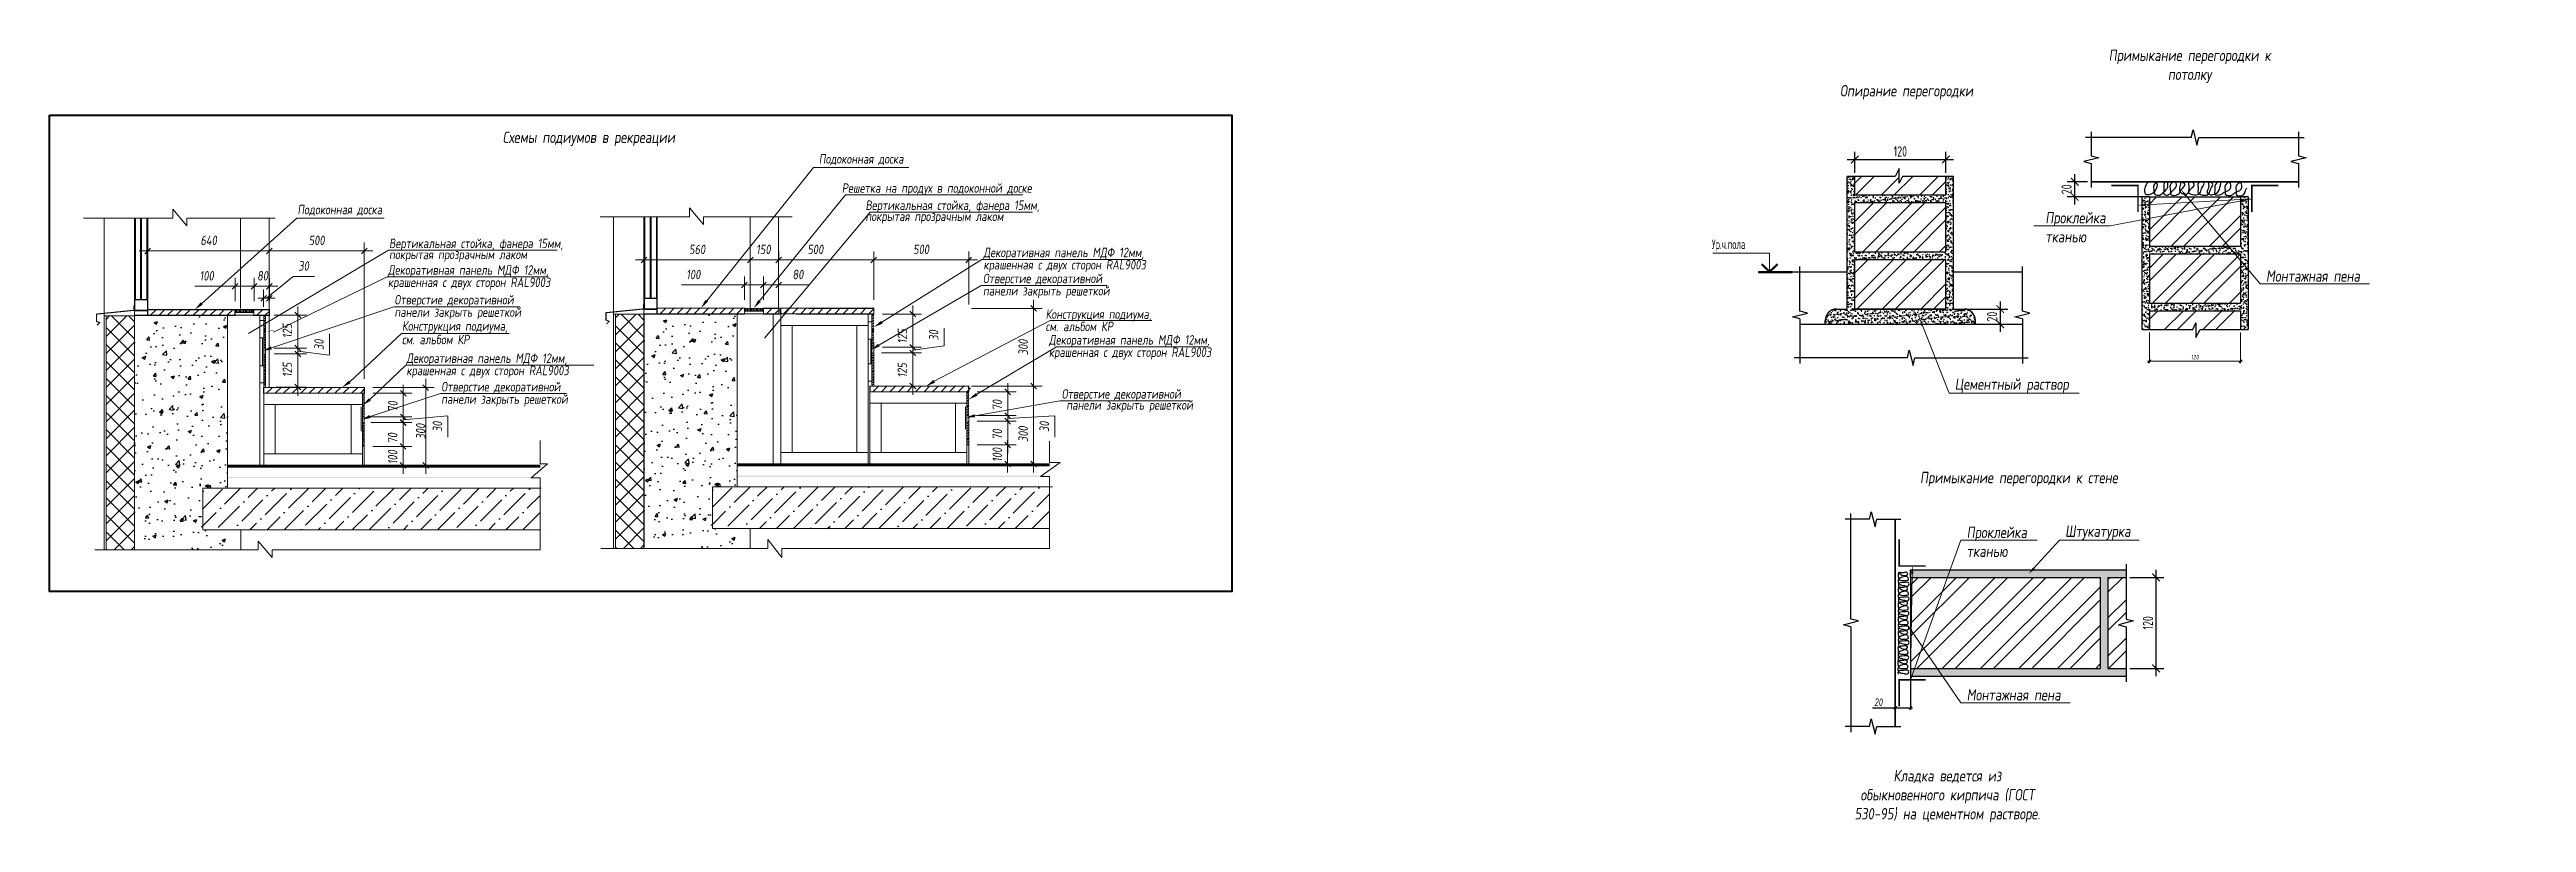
# Model space of a CAD drawing. Header units: millimetres. Extents: x 77165 to 11476408, y -193619 to 1121001.
# Drawn here: x 495139 to 560368, y 965124 to 985493 of the extents above; entities that cross this region are included whole.
import ezdxf
from ezdxf import colors
from ezdxf.entities.mleader import LeaderData, LeaderLine
from ezdxf.math import Vec2, Vec3

# ---------------------------------------------------------------- set-up
doc = ezdxf.new("R2010")
doc.units = ezdxf.units.MM
doc.linetypes.add('DASHED', pattern=[0.75, 0.5, -0.25])
doc.layers.get('Defpoints').update_dxf_attribs({"color": 3})
for name, color, linetype, lineweight in [('0.25', 6, 'Continuous', 25), ('0.35', 3, 'Continuous', 35), ('Dimensions', 250, 'Continuous', 9), ('АР Текст', 7, 'Continuous', 9), ('АР_Оси_Разм', 7, 'Continuous', 15), ('АР_Текст', 250, 'Continuous', 5), ('ОТМЕТКИ АРХ', 150, 'Continuous', 13), ('Штриховка', 253, 'Continuous', 13)]:
    doc.layers.add(name, color=color, linetype=linetype, lineweight=lineweight)
doc.layers.add('PDF _Геометрия', color=7, linetype='Continuous')
doc.layers.add('PDF _Сплошная заливка', color=7, linetype='Continuous')
doc.styles.add('ISOCPEUR', font='isocpeur.ttf', dxfattribs={"width": 0.7, "height": 270})
doc.styles.add('Архитект', font='isocpeur.ttf', dxfattribs={"width": 0.8, "oblique": 8})
doc.styles.add('Архитектурный размер', font='isocpeur.ttf', dxfattribs={"width": 0.8, "oblique": 8})
doc.styles.add('М2', font='CS_Gost2304.shx')
doc.dimstyles.new('Linear-120', dxfattribs={"dimtxt": 120, "dimasz": 75, "dimexe": 50, "dimexo": 75, "dimgap": 50, "dimtad": 1, "dimdec": 0, "dimrnd": 5, "dimzin": 9, "dimtxsty": 'Архитект', "dimblk": 'ARCHTICK', "dimcen": 150, "dimdle": 50, "dimclrd": 256, "dimclre": 256, "dimclrt": 256, "dimadec": 0, "dimazin": 0, "dimtfac": 1, "dimtdec": 0, "dimtmove": 0, "dimatfit": 2, "dimfxl": 1, "dimlwd": -1, "dimlwe": -1, "dimarcsym": 0})
doc.dimstyles.new('R_100', dxfattribs={"dimtxt": 270, "dimasz": 120, "dimexe": 100, "dimexo": 100, "dimgap": 80, "dimtad": 1, "dimdec": 0, "dimrnd": 5, "dimzin": 0, "dimdsep": 46, "dimtxsty": 'ISOCPEUR', "dimblk": 'ARCHTICK', "dimcen": 100, "dimdle": 100, "dimclrd": 256, "dimclre": 256, "dimclrt": 256, "dimadec": 0, "dimazin": 0, "dimtfac": 2, "dimtdec": 0, "dimtofl": 0, "dimtmove": 1, "dimatfit": 3, "dimfxl": 1, "dimtvp": 3, "dimtolj": 1, "dimtzin": 0, "dimarcsym": 0})
doc.dimstyles.new('R_50', dxfattribs={"dimtxt": 200, "dimasz": 75, "dimexe": 50, "dimexo": 50, "dimgap": 50, "dimtad": 1, "dimdec": 0, "dimrnd": 5, "dimzin": 0, "dimdsep": 46, "dimtxsty": 'Архитектурный размер', "dimblk": 'OBLIQUE', "dimcen": 0, "dimdle": 50, "dimclrd": 256, "dimclre": 256, "dimclrt": 256, "dimadec": 0, "dimazin": 0, "dimtm": 1e-09, "dimtfac": 2, "dimtdec": 0, "dimtmove": 1, "dimatfit": 3, "dimfxl": 1, "dimtvp": 3, "dimtfill": 1, "dimtolj": 1, "dimtzin": 0, "dimarcsym": 0})
pattern_1 = [(37.5, (601705.33, 1146488.76), (-4.00008, 122.35331), [0, -96.52, 0, -107.95, 0, -103.1875]), (7.5, (601705.33, 1146488.76), (112.38082, 179.20628), [0, -52.07, 0, -86.995, 0, -33.3375]), (327.5, (601627.22, 1146488.76), (197.74809, 0.359296), [0, -31.75, 0, -114.3, 0, -149.225]), (317.5, (601627.22, 1146488.76), (190.88911, 55.73233), [0, -15.875, 0, -74.93, 0, -85.725])]
pattern_2 = [(45, (663374.5, 1152277.34), (-505.1394, 505.1394), []), (45, (663711.3, 1152277.34), (-505.1394, 505.1394), [])]

msp = doc.modelspace()

# ---------------------------------------------------------------- texts
at = {"layer": 'АР Текст', "char_height": 300, "width": 5088.5536937, "attachment_point": 5, "style": 'Архитектурный размер'}
for s, insert in [('Примыкание перегородки к потолку', (551499.25787, 985049.99663)), ('Опирание перегородки', (544043.03718, 984366.56303)), ('Примыкание перегородки к стене', (547001.15401, 974172.54333)), ('Кладка ведется из обыкновенного кирпича (ГОСТ 530-95) на цементном растворе.', (545119.4362, 965814.8121))]:
    msp.add_mtext(s, dxfattribs=dict(at, insert=insert))
at = {"layer": 'АР Текст', "style": 'Архитектурный размер'}
for s, insert, char_height, attachment_point in [('Схемы подиумов в рекреации', (507072.82348, 982949.29837), 300, 7), ('Подоконная доска', (515398.87776, 982591.57104), 250, 4), ('Решетка на продух в подоконной доске', (516003.55923, 981808.33486), 250, 4), ('Подоконная доска', (501667.63346, 981255.9277), 250, 4), ('покрытая прозрачным лаком', (516626.92618, 981063.25734), 250, 4), ('Вертикальная стойка, фанера 15мм,', (516626.92618, 981355.36162), 250, 4), ('640', (499113.02047, 980462.90146), 250, 4), ('500', (501963.10319, 980462.90146), 250, 4), ('Вертикальная стойка, фанера 15мм,', (504081.68064, 980349.94042), 250, 4), ('30', (501693.22831, 979789.80545), 250, 4), ('Декоративная панель МДФ 12мм,', (504050.98926, 979649.32466), 250, 4), ('покрытая прозрачным лаком', (504081.68064, 980058.89981), 250, 4), ('560', (511979.98036, 980225.82405), 250, 4), ('150', (513746.3651, 980225.82405), 250, 4), ('500', (515096.8173, 980225.82405), 250, 4), ('500', (517882.39265, 980225.82405), 250, 4), ('Декоративная панель МДФ 12мм,', (519733.18007, 980111.80154), 250, 4), ('крашенная с двух сторон RAL9003', (519733.18007, 979787.15697), 250, 4), ('100', (499089.74032, 979529.45622), 250, 4), ('80', (500607.38552, 979529.45622), 250, 4), ('крашенная с двух сторон RAL9003', (504050.98926, 979324.68544), 250, 4), ('100', (511905.89464, 979564.35592), 250, 4), ('80', (514704.16965, 979564.35592), 250, 4), ('панели закрыть решеткой', (519720.4804, 979101.3478), 250, 4), ('Отверстие декоративной', (519720.4804, 979425.9913), 250, 4), ('панели закрыть решеткой', (504222.43812, 978539.40461), 250, 4), ('Отверстие декоративной', (504222.43812, 978865.10318), 250, 4), ('Конструкция подиума,', (521370.44502, 978486.17795), 250, 4), ('см. альбом КР', (504420.23224, 977850.12521), 250, 4), ('Конструкция подиума,', (504420.23224, 978172.46816), 250, 4), ('см. альбом КР', (521370.44502, 978195.13198), 250, 4), ('Декоративная панель МДФ 12мм,', (521457.23042, 977808.29187), 250, 4), ('Декоративная панель МДФ 12мм,', (504536.6502, 977325.39214), 250, 4), ('крашенная с двух сторон RAL9003', (504536.6502, 977000.75293), 250, 4), ('крашенная с двух сторон RAL9003', (521457.23042, 977482.58899), 250, 4), ('Отверстие декоративной', (505454.33521, 976572.7385), 250, 4), ('Отверстие декоративной', (521793.78456, 976384.26887), 250, 4), ('панели закрыть решеткой', (505454.33521, 976248.09929), 250, 4), ('панели закрыть решеткой', (521916.85599, 976092.16459), 250, 4)]:
    msp.add_mtext(s, dxfattribs=dict(at, insert=insert, char_height=char_height, attachment_point=attachment_point))
at = {"layer": 'АР Текст', "char_height": 250, "attachment_point": 4, "rotation": 90, "style": 'Архитектурный размер'}
for s, insert in [('125', (501401.46423, 977885.66286)), ('30', (502234.36903, 977576.6303)), ('125', (517596.97195, 977746.9618)), ('30', (518423.54226, 977823.16306)), ('300', (520778.36878, 977436.86632)), ('125', (501401.46423, 976860.65809)), ('125', (517596.97195, 976848.93947)), ('70', (504179.57917, 975949.95363)), ('70', (520096.79177, 975985.84123)), ('70', (504174.28666, 975112.27417)), ('300', (504912.99858, 975219.1654)), ('30', (505352.20791, 975413.38087)), ('70', (520096.79177, 975211.645)), ('300', (520778.36878, 975150.2611)), ('30', (521334.00201, 975414.33342)), ('100', (504174.28666, 974563.0009)), ('100', (520096.79177, 974624.26152))]:
    msp.add_mtext(s, dxfattribs=dict(at, insert=insert))
at = {"layer": 'ОТМЕТКИ АРХ', "color": 3, "style": 'М2', "width": 0.8}
msp.add_text('Ур.ч.пола', height=250, dxfattribs=at).set_placement((538915.09869, 980236.27346))

# ---------------------------------------------------------------- blocks, each defined once
blk = doc.blocks.new('_ARCHTICK')
at = {"color": 0, "linetype": 'ByBlock', "const_width": 0.15}
blk.add_lwpolyline([(-0.5, -0.5), (0.5, 0.5)], dxfattribs=at)
blk = doc.blocks.new('*D1262')
at = {"layer": 'Defpoints', "color": 0, "transparency": 16777216}
for p in [(545078, 982593), (542678, 982146), (545078, 982146)]:
    blk.add_point(p, dxfattribs=at)
at = {"layer": 'АР_Оси_Разм', "lineweight": -2, "transparency": 16777216}
for p, q in [((542478, 982593), (545278, 982593)), ((542678, 982246), (542678, 982793)), ((545078, 982246), (545078, 982793))]:
    blk.add_line(p, q, dxfattribs=at)
at = {"layer": 'АР_Оси_Разм', "lineweight": -2, "transparency": 16777216, "xscale": 200, "yscale": 200, "zscale": 200, "rotation": 180}
blk.add_blockref('_ARCHTICK', (542678, 982593), dxfattribs=at)
at = {"layer": 'АР_Оси_Разм', "lineweight": -2, "transparency": 16777216, "xscale": 200, "yscale": 200, "zscale": 200}
blk.add_blockref('_ARCHTICK', (545078, 982593), dxfattribs=at)
at = {"layer": 'АР_Оси_Разм', "transparency": 16777216, "insert": (543878, 982808), "char_height": 270, "attachment_point": 5, "style": 'ISOCPEUR'}
blk.add_mtext('\\A1;120', dxfattribs=at)
blk = doc.blocks.new('*D1409')
at = {"layer": 'Defpoints', "color": 0, "transparency": 16777216}
for p in [(549823, 971584), (550614, 971584), (549823, 969184)]:
    blk.add_point(p, dxfattribs=at)
at = {"layer": 'АР_Оси_Разм', "lineweight": -2, "transparency": 16777216}
for p, q in [((549923, 971584), (550814, 971584)), ((550614, 968984), (550614, 971784)), ((549923, 969184), (550814, 969184))]:
    blk.add_line(p, q, dxfattribs=at)
at = {"layer": 'АР_Оси_Разм', "lineweight": -2, "transparency": 16777216, "xscale": 200, "yscale": 200, "zscale": 200}
for p, rotation in [((550614, 971584), 90), ((550614, 969184), 270)]:
    blk.add_blockref('_ARCHTICK', p, dxfattribs=dict(at, rotation=rotation))
at = {"layer": 'АР_Оси_Разм', "transparency": 16777216, "insert": (550399, 970384), "char_height": 270, "attachment_point": 5, "rotation": 90, "style": 'ISOCPEUR'}
blk.add_mtext('\\A1;120', dxfattribs=at)
blk = doc.blocks.new('_Oblique')
at = {"color": 0, "linetype": 'ByBlock', "lineweight": -2}
blk.add_line((-0.5, -0.5), (0.5, 0.5), dxfattribs=at)
blk = doc.blocks.new('*D1263')
at = {"lineweight": -2, "transparency": 16777216}
for p, q in [((543746, 968934), (543746, 968095)), ((544146, 968934), (544146, 968095)), ((543142, 968145), (543746, 968145)), ((543696, 968145), (544196, 968145))]:
    blk.add_line(p, q, dxfattribs=at)
at = {"layer": 'Defpoints', "color": 0, "transparency": 16777216}
for p in [(543746, 968984), (544146, 968984), (544146, 968145)]:
    blk.add_point(p, dxfattribs=at)
at = {"lineweight": -2, "transparency": 16777216, "xscale": 75, "yscale": 75, "zscale": 75}
blk.add_blockref('_Oblique', (544146, 968145), dxfattribs=at)
at = {"transparency": 16777216, "insert": (543302, 968295), "char_height": 200, "attachment_point": 5, "style": 'Архитектурный размер', "bg_fill": 3, "box_fill_scale": 1.1, "bg_fill_color": 256, "bg_fill_true_color": 13158600, "bg_fill_transparency": 0}
blk.add_mtext('\\A1;20', dxfattribs=at)
at = {"lineweight": -2, "transparency": 16777216, "xscale": 75, "yscale": 75, "zscale": 75, "rotation": 180}
blk.add_blockref('_Oblique', (543746, 968145), dxfattribs=at)
blk = doc.blocks.new('*D1264')
at = {"layer": 'Defpoints', "color": 0, "transparency": 16777216}
for p in [(545278, 978653), (545278, 978253), (546510, 978253)]:
    blk.add_point(p, dxfattribs=at)
at = {"layer": 'АР_Оси_Разм', "lineweight": -2, "transparency": 16777216}
for p, q in [((545378, 978653), (546710, 978653)), ((546510, 978853), (546510, 978053)), ((545378, 978253), (546710, 978253))]:
    blk.add_line(p, q, dxfattribs=at)
at = {"layer": 'АР_Оси_Разм', "lineweight": -2, "transparency": 16777216, "xscale": 200, "yscale": 200, "zscale": 200}
for p, rotation in [((546510, 978653), 90), ((546510, 978253), 270)]:
    blk.add_blockref('_ARCHTICK', p, dxfattribs=dict(at, rotation=rotation))
at = {"layer": 'АР_Оси_Разм', "transparency": 16777216, "insert": (546295, 978453), "char_height": 270, "attachment_point": 5, "rotation": 90, "style": 'ISOCPEUR'}
blk.add_mtext('\\A1;20', dxfattribs=at)
blk = doc.blocks.new('*D1266')
at = {"layer": 'Defpoints', "color": 0, "transparency": 16777216}
for p in [(548472, 982008), (548907, 982008), (550436, 981608)]:
    blk.add_point(p, dxfattribs=at)
at = {"layer": 'АР_Оси_Разм', "lineweight": -2, "transparency": 16777216}
for p, q in [((548807, 982008), (548272, 982008)), ((548472, 981408), (548472, 982208)), ((550336, 981608), (548272, 981608))]:
    blk.add_line(p, q, dxfattribs=at)
at = {"layer": 'АР_Оси_Разм', "lineweight": -2, "transparency": 16777216, "xscale": 200, "yscale": 200, "zscale": 200}
for p, rotation in [((548472, 982008), 90), ((548472, 981608), 270)]:
    blk.add_blockref('_ARCHTICK', p, dxfattribs=dict(at, rotation=rotation))
at = {"layer": 'АР_Оси_Разм', "transparency": 16777216, "insert": (548257, 981808), "char_height": 270, "attachment_point": 5, "rotation": 90, "style": 'ISOCPEUR'}
blk.add_mtext('\\A1;20', dxfattribs=at)
blk = doc.blocks.new('*D1410')
at = {"layer": 'Defpoints', "color": 0, "lineweight": 80, "transparency": 16777216}
for p in [(550436, 978115), (552836, 978115), (552836, 977277)]:
    blk.add_point(p, dxfattribs=at)
at = {"layer": 'Dimensions', "transparency": 16777216}
for p, q in [((550436, 978040), (550436, 977227)), ((552836, 978040), (552836, 977227)), ((550386, 977277), (552886, 977277))]:
    blk.add_line(p, q, dxfattribs=at)
at = {"layer": 'Dimensions', "transparency": 16777216, "xscale": 75, "yscale": 75, "zscale": 75, "rotation": 180}
blk.add_blockref('_Oblique', (550436, 977277), dxfattribs=at)
at = {"layer": 'Dimensions', "transparency": 16777216, "xscale": 75, "yscale": 75, "zscale": 75}
blk.add_blockref('_Oblique', (552836, 977277), dxfattribs=at)
at = {"layer": 'Dimensions', "transparency": 16777216, "insert": (551636, 977387), "char_height": 120, "attachment_point": 5, "style": 'Архитектурный размер'}
blk.add_mtext('120', dxfattribs=at)

# ---------------------------------------------------------------- dimensions: what is measured, and where the dimension line sits
at = {"layer": 'Dimensions'}
dim = msp.add_linear_dim(base=(552836.45724, 977277.39), p1=(550436.45724, 978114.81683), p2=(552836.45724, 978114.81683), text='120', dimstyle='Linear-120', override={"dimtxsty": 'Архитектурный размер', "dimblk1": 'Oblique', "dimblk2": 'Oblique', "dimsah": 1, "dimclrt": 256}, dxfattribs=at)
dim.commit()
dim.dimension.update_dxf_attribs({"geometry": '*D1410', "text_midpoint": (551636.45724, 977387.39)})
at = {"layer": 'АР_Оси_Разм'}
dim = msp.add_linear_dim(base=(545078.39804, 982592.96218), p1=(542678.39804, 982146.48472), p2=(545078.39804, 982146.48472), text='120', dimstyle='R_100', override={"dimasz": 200, "dimexe": 200, "dimpost": '\\X', "dimdle": 200}, dxfattribs=at)
dim.commit()
dim.dimension.update_dxf_attribs({"geometry": '*D1262', "text_midpoint": (543878.39804, 982807.96218)})
for base, p1, p2, picture, middle in [((548471.81679, 982008.35845), (550436.45724, 981608.35845), (548907.24945, 982008.35845), '*D1266', (548471.81679, 981808.35845)), ((546509.63033, 978252.9431), (545278.39804, 978652.9431), (545278.39804, 978252.9431), '*D1264', (546509.63033, 978452.9431))]:
    dim = msp.add_linear_dim(base=base, p1=p1, p2=p2, angle=90, text='20', dimstyle='R_100', override={"dimasz": 200, "dimexe": 200, "dimpost": '\\X', "dimdle": 200}, dxfattribs=at)
    dim.commit()
    dim.dimension.update_dxf_attribs({"geometry": picture, "text_midpoint": middle, "dimtype": 160})
dim = msp.add_linear_dim(base=(550614.46975, 971583.86171), p1=(549823.17669, 969183.86171), p2=(549823.17669, 971583.86171), angle=90, text='120', dimstyle='R_100', override={"dimasz": 200, "dimexe": 200, "dimpost": '\\X', "dimdle": 200}, dxfattribs=at)
dim.commit()
dim.dimension.update_dxf_attribs({"geometry": '*D1409', "text_midpoint": (550399.46975, 970383.86171)})

# ---------------------------------------------------------------- hatches: boundary and pattern name
h = msp.add_hatch()
h.set_pattern_fill('AR-SAND', color=256, scale=2.5, style=0)
h.set_pattern_definition([(37.5, (655588.72, 1160546.34), (-4.00008, 122.35331), [0, -96.52, 0, -107.95, 0, -103.1875]), (7.5, (655588.72, 1160546.34), (112.38082, 179.20628), [0, -52.07, 0, -86.995, 0, -33.3375]), (327.5, (655510.61, 1160546.34), (197.74809, 0.359296), [0, -31.75, 0, -114.3, 0, -149.225]), (317.5, (655510.61, 1160546.34), (190.88911, 55.73233), [0, -15.875, 0, -74.93, 0, -85.725])])
h.paths.add_polyline_path([(545278.39804, 978252.9431), (545278.39804, 982146.48472), (545078.39804, 982146.48472), (545078.39804, 981652.9431), (542678.39804, 981652.9431), (542678.39804, 982146.48472), (542478.39804, 982146.48472), (542478.39804, 978252.9431)])
h.paths.add_polyline_path([(542678.39804, 978652.9431), (542678.39804, 979952.9431), (545078.39804, 979952.9431), (545078.39804, 978652.9431)], flags=16)
h.paths.add_polyline_path([(542678.39804, 980152.9431), (542678.39804, 981452.9431), (545078.39804, 981452.9431), (545078.39804, 980152.9431)], flags=16)
h = msp.add_hatch()
h.set_pattern_fill('AR-SAND', color=256, scale=2.5, style=0)
h.set_pattern_definition([(37.5, (600991.41, 1130698.69), (-4.00008, 122.35331), [0, -96.52, 0, -107.95, 0, -103.1875]), (7.5, (600991.4, 1130698.69), (112.38082, 179.20628), [0, -52.07, 0, -86.995, 0, -33.3375]), (327.5, (600913.3, 1130698.69), (197.74809, 0.359296), [0, -31.75, 0, -114.3, 0, -149.225]), (317.5, (600913.3, 1130698.69), (190.88911, 55.73233), [0, -15.875, 0, -74.93, 0, -85.725])])
h.paths.add_polyline_path([(553036.45724, 980591.65697), (552836.45724, 980836.08508), (552836.45724, 980308.35845), (550436.45724, 980308.35845), (550436.45724, 980727.45151), (550236.45724, 980670.8703), (550236.45724, 978114.81683), (550436.45724, 978114.81683), (550436.45724, 978608.35845), (552836.45724, 978608.35845), (552836.45724, 978114.81683), (553036.45724, 978114.81683)])
h.paths.add_polyline_path([(550436.45724, 978808.35845), (550436.45724, 980108.35845), (552836.45724, 980108.35845), (552836.45724, 978808.35845)], flags=16)
h.paths.add_polyline_path([(553036.45724, 981463.00732), (552836.45724, 981406.4261), (552836.45724, 980836.08508), (553036.45724, 980591.65697)])
h.paths.add_polyline_path([(550436.45724, 981608.35845), (550236.45724, 981608.35845), (550236.45724, 980670.8703), (550436.45724, 980727.45151)])
h.paths.add_polyline_path([(553036.45724, 981608.35845), (552836.45724, 981608.35845), (552836.45724, 981406.4261), (553036.45724, 981463.00732)])
at = {"transparency": 33554636}
h = msp.add_hatch(dxfattribs=at)
h.set_pattern_fill('ANSI37', color=256, scale=100)
h.set_pattern_definition([(45, (615959.82, 856592.78), (-224.5064, 224.5064), []), (135, (615959.82, 856592.78), (-224.5064, -224.5064), [])])
h.paths.add_polyline_path([(496627.00551, 978474.63748), (497376.30676, 978474.63748), (497376.30676, 972308.46775), (496627.00551, 972308.46775)])
h = msp.add_hatch(dxfattribs=at)
h.set_pattern_fill('AR-CONC', color=256, scale=5)
h.set_pattern_definition([(50, (615959.8, 856592.8), (910.9233, -79.6954), [95.25, -1047.75]), (355, (615959.8, 856592.8), (-176.217, 955.284), [76.2, -838.203]), (100.45144, (616035.7, 856586.1), (734.7062, 875.5888), [80.95, -890.451]), (46.1842, (615959.8, 856846.8), (1355.395, -210.212), [142.875, -1571.625]), (96.6356, (616072.8, 856829.3), (1187.021, 1237.131), [121.425, -1335.678]), (351.18415, (615959.8, 856846.8), (1187.021, 1237.131), [114.3, -1257.299]), (21, (616086.8, 856783.3), (758.072, -511.326), [95.25, -1047.75]), (326, (616086.8, 856783.3), (309.01, 920.94), [76.2, -838.2]), (71.45144, (616150, 856740.7), (1067.082, 409.614), [80.95, -890.4497]), (37.5, (615959.82, 856592.78), (15.443, 422.7752), [0, -828.04, 0, -850.9, 0, -841.375]), (7.5, (615959.8, 856592.78), (334.0983, 500.9029), [0, -485.14, 0, -808.99, 0, -320.675]), (327.5, (615676.6, 856592.78), (677.953, -28.6437), [0, -317.5, 0, -990.6, 0, -1314.45]), (317.5, (615549.6, 856592.8), (740.646, 127.1325), [0, -412.75, 0, -657.86, 0, -933.45])])
h.paths.add_polyline_path([(497376.37028, 978474.63748), (499826.33783, 978474.63748), (499826.68772, 973935.42412), (499176.89985, 973935.40259), (499176.89985, 972835.95656), (499826.51277, 972835.75093), (499826.33783, 972308.46775), (497376.37028, 972308.46775)])
h = msp.add_hatch(dxfattribs=at)
h.set_pattern_fill('ANSI31', color=256, scale=50)
h.set_pattern_definition([(45, (599608.25, 860509.77), (-112.2532, 112.2532), [])])
h.paths.add_polyline_path([(497716.07313, 978646.02845), (500024.24708, 978646.02845), (500024.24708, 978491.31994), (497716.07313, 978491.31994)])
h = msp.add_hatch(dxfattribs=at)
h.set_pattern_fill('ANSI31', color=256, scale=50)
h.set_pattern_definition([(45, (602406.93, 860509.24), (-112.2532, 112.2532), [])])
h.paths.add_polyline_path([(500514.75144, 978645.49931), (500927.00525, 978645.49931), (500927.00525, 978490.7908), (500514.75144, 978490.7908)])
h = msp.add_hatch(dxfattribs=at)
h.set_pattern_fill('ANSI37', color=256, scale=100)
h.set_pattern_definition([(45, (629377.08, 856636.12), (-224.5064, 224.5064), []), (135, (629377.08, 856636.12), (-224.5064, -224.5064), [])])
h.paths.add_polyline_path([(510044.27186, 978517.98365), (510793.57311, 978517.98365), (510793.57311, 972345.33504), (510044.27186, 972345.33504)])
h = msp.add_hatch(dxfattribs=at)
h.set_pattern_fill('AR-CONC', color=256, scale=5)
h.set_pattern_definition([(50, (629377.1, 856636.1), (910.9233, -79.6954), [95.25, -1047.75]), (355, (629377.1, 856636.1), (-176.217, 955.284), [76.2, -838.203]), (100.45144, (629453, 856629.5), (734.7062, 875.5888), [80.95, -890.451]), (46.1842, (629377.1, 856890.1), (1355.395, -210.212), [142.875, -1571.625]), (96.6356, (629490, 856872.6), (1187.021, 1237.131), [121.425, -1335.678]), (351.18415, (629377.1, 856890.1), (1187.021, 1237.131), [114.3, -1257.299]), (21, (629504.1, 856826.6), (758.072, -511.326), [95.25, -1047.75]), (326, (629504.1, 856826.6), (309.01, 920.94), [76.2, -838.2]), (71.45144, (629567.3, 856784), (1067.082, 409.614), [80.95, -890.4497]), (37.5, (629377.08, 856636.12), (15.443, 422.7752), [0, -828.04, 0, -850.9, 0, -841.375]), (7.5, (629377.1, 856636.12), (334.0983, 500.9029), [0, -485.14, 0, -808.99, 0, -320.675]), (327.5, (629093.87, 856636.12), (677.953, -28.6437), [0, -317.5, 0, -990.6, 0, -1314.45]), (317.5, (628966.9, 856636.1), (740.646, 127.1325), [0, -412.75, 0, -657.86, 0, -933.45])])
h.paths.add_polyline_path([(510793.63663, 978517.98365), (513243.60418, 978517.98365), (513243.95407, 973972.32945), (512594.1662, 973972.30792), (512594.1662, 972871.78333), (513243.77913, 972871.5777), (513243.60418, 972345.33504), (510793.63663, 972345.33504)])
h = msp.add_hatch(dxfattribs=at)
h.set_pattern_fill('ANSI31', color=256, scale=50)
h.set_pattern_definition([(45, (613030.2, 860546.24), (-112.2532, 112.2532), [])])
h.paths.add_polyline_path([(511138.01562, 978682.50028), (513438.91538, 978682.50028), (513438.91538, 978527.79177), (511138.01562, 978527.79177)])
h = msp.add_hatch(dxfattribs=at)
h.set_pattern_fill('ANSI31', color=256, scale=50)
h.set_pattern_definition([(45, (615827.43, 860544.12), (-112.2532, 112.2532), [])])
h.paths.add_polyline_path([(513935.24632, 978680.38259), (514347.50012, 978680.38259), (514347.50012, 978525.67408), (513935.24632, 978525.67408)])
h = msp.add_hatch(dxfattribs=at)
h.set_pattern_fill('ANSI31', color=256, scale=50)
h.set_pattern_definition([(45, (616281.01, 860546.24), (-112.2532, 112.2532), [])])
h.paths.add_polyline_path([(514388.8327, 978682.50028), (516845.21192, 978682.50028), (516845.21192, 978527.79177), (514388.8327, 978527.79177)])
h = msp.add_hatch()
h.set_pattern_fill('AR-SAND', color=256, scale=2.5, style=0)
h.set_pattern_definition(pattern_1)
h.paths.add_polyline_path([(542427.29317, 978652.9431), (542200.43808, 978652.9431, 0.4142135624), (541900.43808, 978352.9431), (541900.43808, 978252.9431), (541958.62189, 978252.9431)])
h.paths.add_polyline_path([(542478.39804, 978652.9431), (542427.29317, 978652.9431), (541958.62189, 978252.9431), (542478.39804, 978252.9431)])
h = msp.add_hatch()
h.set_pattern_fill('AR-SAND', color=256, scale=2.5, style=0)
h.set_pattern_definition(pattern_1)
h.paths.add_polyline_path([(545556.358, 978652.9431), (545278.39804, 978652.9431), (545278.39804, 978252.9431), (545856.358, 978252.9431), (545856.358, 978352.9431, 0.4142135624)])
h = msp.add_hatch(dxfattribs=at)
h.set_pattern_fill('ANSI31', color=256, scale=50)
h.set_pattern_definition([(45, (602665.25, 858453.67), (-112.2532, 112.2532), [])])
h.paths.add_polyline_path([(500773.07238, 976589.92576), (503428.36428, 976589.92576), (503428.36428, 976435.21725), (500773.07238, 976435.21725)])
h = msp.add_hatch(dxfattribs=at)
h.set_pattern_fill('ANSI31', color=256, scale=50)
h.set_pattern_definition([(45, (618632.14, 858493.02), (-112.2532, 112.2532), [])])
h.paths.add_polyline_path([(516739.96161, 976629.27543), (519395.25351, 976629.27543), (519395.25351, 976474.56692), (516739.96161, 976474.56692)])
h = msp.add_hatch(dxfattribs=at)
h.set_pattern_fill('ANSI36', color=256, scale=100)
h.set_pattern_definition([(45, (637315.6, 880738), (168.3798, 617.3926), [793.75, -158.75, 0, -158.75])])
h.paths.add_polyline_path([(499176.90415, 973935.41336), (508055.18685, 973935.41336), (508055.18685, 972835.85375), (499176.90415, 972835.85375)])
h = msp.add_hatch(dxfattribs=at)
h.set_pattern_fill('ANSI36', color=256, scale=100)
h.set_pattern_definition([(45, (650732.9, 880774.92), (168.3798, 617.3926), [793.75, -158.75, 0, -158.75])])
h.paths.add_polyline_path([(512594.20152, 973972.32031), (521472.48422, 973972.32031), (521472.48422, 972872.7607), (512594.20152, 972872.7607)])
h = msp.add_hatch()
h.set_pattern_fill('AR-SAND', color=256, scale=2.5, style=0)
h.set_pattern_definition([(37.5, (666052.34, 1130846.1), (-4.00008, 122.35331), [0, -96.52, 0, -107.95, 0, -103.1875]), (7.5, (666052.34, 1130846.1), (112.38082, 179.20628), [0, -52.07, 0, -86.995, 0, -33.3375]), (327.5, (665974.24, 1130846.1), (197.74809, 0.359296), [0, -31.75, 0, -114.3, 0, -149.225]), (317.5, (665974.24, 1130846.1), (190.88911, 55.73233), [0, -15.875, 0, -74.93, 0, -85.725])])
h.paths.add_polyline_path([(544145.58921, 969183.86133), (544145.58921, 968983.86133), (549823.17662, 968983.86133), (549823.17669, 969183.86133), (549345.58921, 969183.86133), (549345.58921, 971583.86133), (549823.17762, 971583.86133), (549823.1777, 971783.86133), (544145.58921, 971783.86133), (544145.58921, 971583.86133), (549145.58921, 971583.86133), (549145.58921, 969183.86133), (544145.58921, 969183.86133)], flags=0)
at = {"layer": 'PDF _Сплошная заливка', "transparency": 33554559}
for points in [[(510996.77646, 978511.63382), (510995.71816, 978512.69212), (510994.65985, 978513.75043), (510993.60155, 978512.69212), (510992.54324, 978511.63382), (510993.60155, 978510.57551), (510994.65985, 978509.5172), (510995.71816, 978510.57551)], [(511568.2832, 978491.52493), (511567.22489, 978492.58323), (511566.16659, 978493.64154), (511565.10828, 978492.58323), (511564.04998, 978491.52493), (511565.10828, 978490.46662), (511566.16659, 978489.40831), (511567.22489, 978490.46662)], [(513496.59628, 978493.64154), (513495.53798, 978494.69984), (513494.47967, 978495.75815), (513493.42137, 978494.69984), (513492.36306, 978493.64154), (513493.42137, 978492.58323), (513494.47967, 978491.52493), (513495.53798, 978492.58323)], [(513570.67985, 978521.15857), (513569.62155, 978522.21688), (513568.56324, 978523.27518), (513567.50494, 978522.21688), (513566.44663, 978521.15857), (513567.50494, 978520.10026), (513568.56324, 978519.04196), (513569.62155, 978520.10026)], [(513709.32547, 978487.2917), (513708.26716, 978488.35001), (513707.20886, 978489.40831), (513706.15055, 978488.35001), (513705.09224, 978487.2917), (513706.15055, 978486.2334), (513707.20886, 978485.17509), (513708.26716, 978486.2334)], [(513784.46627, 978513.75043), (513783.40796, 978514.80873), (513782.34965, 978515.86704), (513781.29135, 978514.80873), (513780.23304, 978513.75043), (513781.29135, 978512.69212), (513782.34965, 978511.63382), (513783.40796, 978512.69212)], [(513923.10973, 978479.88302), (513922.05142, 978480.94133), (513920.99311, 978481.99963), (513919.93481, 978480.94133), (513918.8765, 978479.88302), (513919.93481, 978478.82472), (513920.99311, 978477.76641), (513922.05142, 978478.82472)], [(520410.78996, 974470.80124), (520409.73165, 974471.85955), (520408.67335, 974472.91785), (520407.61504, 974471.85955), (520406.55673, 974470.80124), (520407.61504, 974469.74293), (520408.67335, 974468.68463), (520409.73165, 974469.74293)], [(521352.721, 974483.50145), (521351.66269, 974484.55976), (521350.60439, 974485.61806), (521349.54608, 974484.55976), (521348.48777, 974483.50145), (521349.54608, 974482.44314), (521350.60439, 974481.38484), (521351.66269, 974482.44314)], [(521409.87167, 974250.66445), (521408.81337, 974251.72276), (521407.75506, 974252.78107), (521406.69675, 974251.72276), (521405.63845, 974250.66445), (521406.69675, 974249.60615), (521407.75506, 974248.54784), (521408.81337, 974249.60615)], [(521470.19834, 974170.22997), (521469.14003, 974171.28828), (521468.08173, 974172.34658), (521467.02342, 974171.28828), (521465.96512, 974170.22997), (521467.02342, 974169.17167), (521468.08173, 974168.11336), (521469.14003, 974169.17167)]]:
    msp.add_hatch(color=7, dxfattribs=at).paths.add_polyline_path(points)
at = {"layer": 'Штриховка'}
h = msp.add_hatch(dxfattribs=at)
h.set_pattern_fill('ANSI32', color=256, scale=75, style=0)
h.set_pattern_definition([(45, (655588.7, 1160546.34), (-505.1394, 505.1394), []), (45, (655925.5, 1160546.34), (-505.1394, 505.1394), [])])
h.paths.add_polyline_path([(545078.39804, 981652.9431), (545078.39804, 982146.48472), (543932.27293, 982146.48472), (543850.10265, 981969.88585), (543850.10265, 982353.55009), (543738.85861, 982146.48472), (542678.39804, 982146.48472), (542678.39804, 981652.9431)])
h.paths.add_polyline_path([(545078.39804, 981452.9431), (542678.39804, 981452.9431), (542678.39804, 980152.9431), (545078.39804, 980152.9431)])
h.paths.add_polyline_path([(545078.39804, 979952.9431), (542678.39804, 979952.9431), (542678.39804, 978652.9431), (545078.39804, 978652.9431)])
h = msp.add_hatch(dxfattribs=at)
h.set_pattern_fill('ANSI32', color=256, scale=75, style=0)
h.set_pattern_definition(pattern_2)
h.paths.add_polyline_path([(550436.45724, 981608.35845), (550436.45724, 980308.35845), (552836.45724, 980308.35845), (552836.45724, 981608.35845)])
h = msp.add_hatch(dxfattribs=at)
h.set_pattern_fill('ANSI32', color=256, scale=75, style=0)
h.set_pattern_definition(pattern_2)
h.paths.add_polyline_path([(550436.45724, 980108.35845), (550436.45724, 978808.35845), (552836.45724, 978808.35845), (552836.45724, 980108.35845)])
h.paths.add_polyline_path([(552836.45724, 978608.35845), (550436.45724, 978608.35845), (550436.45724, 978114.81683), (551582.58235, 978114.81683), (551664.75263, 978291.4157), (551664.75263, 977907.75146), (551775.99667, 978114.81683), (552836.45724, 978114.81683)])
h = msp.add_hatch(dxfattribs=at)
h.set_pattern_fill('ANSI32', color=256, scale=75, style=0)
h.set_pattern_definition([(45, (-292134.1, 586692.7), (-505.1394, 505.1394), []), (45, (-291797.3, 586692.7), (-505.1394, 505.1394), [])])
h.paths.add_polyline_path([(549145.58921, 971583.86133), (544145.58921, 971583.86133), (544145.58921, 969183.86133), (549145.58921, 969183.86133)])
h.paths.add_polyline_path([(549823.17762, 971583.86133), (549345.58921, 971583.86133), (549345.58921, 969183.86133), (549823.17669, 969183.86133), (549823.17712, 970283.86134), (549623.17714, 970333.86142), (550023.17718, 970433.86127), (549823.1772, 970483.86134)])

# ---------------------------------------------------------------- linework, layer by layer
at = {"linetype": 'Continuous', "ltscale": 0.4}
for p, q in [((551536.45724, 983174.75479), (548757.14945, 983174.75479)), ((548907.24945, 982491.55662), (548907.24945, 981858.25845)), ((554365.66503, 982491.55662), (554365.66503, 981858.25845)), ((541234.96411, 978397.43284), (541234.96411, 977218.80059)), ((547093.03285, 978397.43284), (547093.03285, 977218.80059)), ((544063.99848, 977368.90059), (541084.86411, 977368.90059)), ((543062.39104, 973113.06913), (542429.09287, 973113.06913)), ((542579.19287, 970283.86133), (542579.19287, 967504.55354)), ((549823.17712, 970283.86134), (549823.17656, 968833.76136)), ((543062.39104, 967654.65354), (542429.09287, 967654.65354))]:
    msp.add_line(p, q, dxfattribs=at)
for p, q in [((543850.10265, 982353.55009), (543738.85861, 982146.48472)), ((543850.10265, 981969.88585), (543850.10265, 982353.55009)), ((542478.39804, 978652.9431), (542478.39804, 982146.48472)), ((543738.85861, 982146.48472), (542478.39804, 982146.48472)), ((543932.27293, 982146.48472), (543850.10265, 981969.88585)), ((545278.39804, 982146.48472), (543932.27293, 982146.48472)), ((545278.39804, 978652.9431), (545278.39804, 982146.48472)), ((550236.45724, 981608.35845), (550236.45724, 978114.81683)), ((550436.45724, 981608.35845), (550236.45724, 981608.35845)), ((553036.45724, 981608.35845), (552836.45724, 981608.35845)), ((553036.45724, 981608.35845), (553036.45724, 978114.81683)), ((542200.43808, 978652.9431), (542478.39804, 978652.9431)), ((542678.39804, 978652.9431), (545078.39804, 978652.9431)), ((545278.39804, 978652.9431), (545556.358, 978652.9431)), ((541234.96411, 978252.9431), (547093.03285, 978252.9431)), ((541900.43808, 978252.9431), (541900.43808, 978352.9431)), ((545856.358, 978252.9431), (545856.358, 978352.9431)), ((550236.45724, 978114.81683), (551582.58235, 978114.81683)), ((551582.58235, 978114.81683), (551664.75263, 978291.4157)), ((551664.75263, 978291.4157), (551664.75263, 977907.75146)), ((551664.75263, 977907.75146), (551775.99667, 978114.81683)), ((551775.99667, 978114.81683), (553036.45724, 978114.81683)), ((544145.58921, 971583.86133), (544145.58921, 971783.86133)), ((544145.58921, 971783.86133), (549823.1777, 971783.86133)), ((544145.58921, 969183.86133), (544145.58921, 968983.86133)), ((544145.58921, 968983.86133), (549823.17662, 968983.86133))]:
    msp.add_line(p, q)
at = {"linetype": 'DASHED', "ltscale": 5}
for p, q in [((542478.39804, 979625.96509), (540513.70491, 979625.96509)), ((547093.03285, 979625.96509), (545278.39804, 979625.96509))]:
    msp.add_line(p, q, dxfattribs=at)
at = {"color": 1, "lineweight": 40}
msp.add_lwpolyline([(495138.72509, 983760.47938), (526272.80776, 983760.47938), (526272.80776, 971207.15056), (495138.72509, 971207.15056)], close=True, dxfattribs=at)
at = {"color": 242, "linetype": 'Continuous', "ltscale": 0.4, "true_color": 0xcd2027}
for points in [[(548907.24945, 983324.85479), (548907.24945, 982691.55662), (549107.24945, 982641.55662), (548707.24945, 982541.55662), (548907.24945, 982491.55662)], [(551536.45724, 983174.75479), (551586.45724, 983374.75479), (551686.45724, 982974.75479), (551736.45724, 983174.75479), (554515.76503, 983174.75479)], [(554365.66503, 983324.85479), (554365.66503, 982691.55662), (554565.66503, 982641.55662), (554165.66503, 982541.55662), (554365.66503, 982491.55662)], [(541234.96411, 978397.43284), (541034.96411, 978447.43284), (541434.96411, 978547.43284), (541234.96411, 978597.43284), (541234.96411, 979776.06509)], [(547093.03285, 978397.43284), (546893.03285, 978447.43284), (547293.03285, 978547.43284), (547093.03285, 978597.43284), (547093.03285, 979776.06509)], [(544063.99848, 977368.90059), (544113.99848, 977568.90059), (544213.99848, 977168.90059), (544263.99848, 977368.90059), (547243.13285, 977368.90059)], [(542579.19287, 970283.86133), (542379.19287, 970333.86133), (542779.19287, 970433.86133), (542579.19287, 970483.86133), (542579.19287, 973263.16913)], [(543062.39104, 973113.06913), (543112.39104, 973313.06913), (543212.39104, 972913.06913), (543262.39104, 973113.06913), (543895.68921, 973113.06913)], [(549823.17776, 971933.96133), (549823.1772, 970483.86134), (550023.17718, 970433.86127), (549623.17714, 970333.86142), (549823.17712, 970283.86134)], [(543062.39104, 967654.65354), (543112.39104, 967854.65354), (543212.39104, 967454.65354), (543262.39104, 967654.65354), (543895.68921, 967654.65354)]]:
    msp.add_lwpolyline(points, dxfattribs=at)
at = {"color": 242, "true_color": 0xcd2027, "const_width": 40}
for points in [[(550136.45724, 981208.35845), (550136.45724, 981908.35845), (549436.45724, 981908.35845)], [(553136.45724, 981208.35845), (553136.45724, 981908.35845), (553836.45724, 981908.35845)], [(544545.58921, 971883.86133), (543845.58921, 971883.86133), (543845.58921, 972583.86133)], [(544545.58921, 968883.86133), (543845.58921, 968883.86133), (543845.58921, 968183.86133)]]:
    msp.add_lwpolyline(points, dxfattribs=at)
for centre, start, end in [((542200.43808, 978352.9431), 90, 180), ((545556.358, 978352.9431), 0, 90)]:
    msp.add_arc(centre, 300, start, end)
at = {"color": 3}
for points, knots in [([(550393.3236, 981988.57598), (550379.36594, 981969.59894), (550339.16406, 981914.93985), (550301.11139, 981818.49989), (550307.56653, 981653.07533), (550514.89802, 981681.11368), (550620.87864, 981769.8069), (550669.30188, 982009.05038), (550531.38809, 981930.33992), (550558.34811, 981812.19156), (550555.68777, 981662.41518), (550729.41793, 981633.76883), (550817.86177, 981749.83637), (550941.99867, 981843.32429), (550918.21472, 981943.93792), (550922.69834, 982020.02843), (550825.15566, 982008.07622), (550807.62846, 981888.68424), (550823.17266, 981791.6408), (550795.67989, 981675.84014), (550921.47792, 981634.47685), (550995.61616, 981714.48082), (551073.611, 981792.72076), (551158.45075, 981868.61008), (551155.55268, 981983.02), (551032.80805, 982021.28951), (550952.6985, 981876.60734), (551006.77592, 981776.17914), (550972.35638, 981630.48357), (551225.5468, 981641.207), (551248.48216, 981811.80538), (551436.8829, 981924.25048), (551261.99547, 982029.03659), (551238.80049, 981873.79701), (551215.72052, 981757.07457), (551320.13628, 981675.43213), (551461.49494, 981677.97665), (551500.04107, 981823.41943), (551658.23881, 981910.11745), (551574.8777, 982001.89828), (551435.75314, 982009.28577), (551503.83105, 981847.3715), (551439.6084, 981705.48259), (551604.7492, 981658.73412), (551792.19247, 981662.39357), (551796.04232, 981841.42958), (551911.57857, 981966.0883), (551804.72437, 982017.08855), (551682.73005, 981966.21867), (551740.9543, 981833.09288), (551698.5598, 981713.63337), (551823.38006, 981642.85228), (552021.20297, 981642.45212), (552043.60926, 981824.32122), (552141.81517, 981967.05102), (551961.64815, 982026.10661), (552032.13043, 981843.21204), (551924.80028, 981748.08771), (552011.87886, 981659.17865), (552119.50988, 981664.39945), (552269.17561, 981725.99774), (552296.82689, 981859.49219), (552331.09911, 982024.76526), (552140.38529, 981969.00395), (552178.13533, 981824.06125), (552125.54313, 981640.57244), (552327.44244, 981652.09452), (552422.4993, 981759.62976), (552601.54324, 981767.21179), (552590.04852, 982064.3151), (552389.04087, 981899.68466), (552448.78607, 981783.57831), (552414.73842, 981626.06282), (552607.88557, 981635.82651), (552629.99168, 981677.69149), (552661.42782, 981695.35083)], [0, 0, 0, 0, 0.7005918088, 2.0178968158, 3.2344546074, 4.6091101967, 6.7713621699, 8.1897777633, 8.8441090507, 10.228923173, 11.5076386596, 12.820140056, 14.1766190968, 15.7822299639, 16.889826179, 17.2031046408, 17.7349528819, 18.9046853734, 20.2338011183, 20.9426633266, 22.0372482067, 22.9593861794, 24.024725536, 25.4516093796, 26.165991606, 26.9649613182, 28.4896217604, 29.698891714, 30.3634495864, 32.3598483322, 33.7362805078, 35.5680013568, 36.4805395255, 37.6502720171, 38.9350841426, 40.0700795181, 41.0904174478, 42.6060598501, 44.2189690027, 44.8151172798, 45.8354561865, 47.1645719314, 48.6265992507, 49.540241345, 51.6024463107, 53.0752478389, 54.532630999, 55.0281132118, 56.1226990026, 57.5404219861, 58.6037145819, 59.36613925, 61.3625379958, 63.3440172407, 64.4400586552, 65.3791587269, 66.7149084949, 68.1025897402, 68.7613277699, 69.828708478, 71.1968276974, 73.2043450782, 74.0018145251, 75.0883333647, 76.8616291144, 78.0135296655, 79.7426055987, 80.6647427723, 82.4512006371, 84.1841593845, 85.6112083116, 87.2504508247, 87.8707050778, 89.8651374489, 90.212798791, 90.212798791, 90.212798791, 90.212798791]), ([(552661.42782, 981695.35083), (552673.34866, 981704.81428), (552728.72964, 981750.70614), (552889.23565, 981757.50314), (552877.74093, 982054.60645), (552676.73328, 981889.97602), (552736.47848, 981773.86966), (552702.43083, 981616.35418), (552945.36138, 981628.63444), (552958.16116, 981768.17064), (552990.11706, 981823.09114), (553003.421, 981845.95576)], [80.2024772238, 80.2024772238, 80.2024772238, 80.2024772238, 80.6647427723, 82.4512006371, 84.1841593845, 85.6112083116, 87.2504508247, 87.8707050778, 89.8651374489, 90.9763397585, 91.7689314158, 91.7689314158, 91.7689314158, 91.7689314158])]:
    msp.add_open_spline(points, degree=3, knots=knots, dxfattribs=at)
for points in [[(543829.62055, 971726.10248), (543863.78564, 971677.31382), (544073.6563, 971667.55616), (544059.01417, 971706.58701), (543961.39985, 971706.58701), (543824.73991, 971682.19269), (543824.73991, 971613.88871), (543844.26277, 971526.0692), (544010.20706, 971496.79601), (544083.41778, 971511.43261), (544083.41778, 971569.97892), (543922.35413, 971584.61552), (543829.62055, 971516.31147), (543824.73991, 971457.76516), (543863.78564, 971399.21884), (543985.80346, 971365.06685), (544073.6563, 971355.30912), (544102.94064, 971384.58224), (544102.94064, 971433.3709), (543985.80346, 971448.00743), (543829.62055, 971408.97657), (543829.62055, 971345.55139)], [(543829.62055, 971339.27062), (543863.78564, 971290.48196), (544073.6563, 971280.72431), (544059.01417, 971319.75516), (543961.39985, 971319.75516), (543824.73991, 971295.36083), (543824.73991, 971227.05686), (543844.26277, 971139.23735), (544010.20706, 971109.96415), (544083.41778, 971124.60075), (544083.41778, 971183.14707), (543922.35413, 971197.78366), (543829.62055, 971129.47962), (543824.73991, 971070.9333), (543863.78564, 971012.38698), (543985.80346, 970978.235), (544073.6563, 970968.47727), (544102.94064, 970997.75039), (544102.94064, 971046.53904), (543985.80346, 971061.17557), (543829.62055, 971022.14472), (543829.62055, 970958.71954)], [(543826.8365, 970952.43876), (543861.00159, 970903.65011), (544070.87225, 970893.89245), (544056.23012, 970932.9233), (543958.61581, 970932.9233), (543821.95586, 970908.52897), (543821.95586, 970840.225), (543841.47872, 970752.40549), (544007.42301, 970723.1323), (544080.63373, 970737.76889), (544080.63373, 970796.31521), (543919.57008, 970810.95181), (543826.8365, 970742.64776), (543821.95586, 970684.10144), (543861.00159, 970625.55513), (543983.01941, 970591.40314), (544070.87225, 970581.64541), (544100.15659, 970610.91853), (544100.15659, 970659.70719), (543983.01941, 970674.34371), (543826.8365, 970635.31286), (543826.8365, 970571.88768)], [(543826.8365, 970571.1729), (543861.00159, 970522.38424), (544070.87225, 970512.62658), (544056.23012, 970551.65743), (543958.61581, 970551.65743), (543821.95586, 970527.26311), (543821.95586, 970458.95913), (543841.47872, 970371.13962), (544007.42301, 970341.86643), (544080.63373, 970356.50303), (544080.63373, 970415.04934), (543919.57008, 970429.68594), (543826.8365, 970361.38189), (543821.95586, 970302.83558), (543861.00159, 970244.28926), (543983.01941, 970210.13727), (544070.87225, 970200.37954), (544100.15659, 970229.65266), (544100.15659, 970278.44132), (543983.01941, 970293.07784), (543826.8365, 970254.04699), (543826.8365, 970190.62181)], [(543829.62055, 970187.124), (543863.78564, 970138.33534), (544073.6563, 970128.57768), (544059.01417, 970167.60854), (543961.39985, 970167.60854), (543824.73991, 970143.21421), (543824.73991, 970074.91023), (543844.26277, 969987.09072), (544010.20706, 969957.81753), (544083.41778, 969972.45413), (544083.41778, 970031.00044), (543922.35413, 970045.63704), (543829.62055, 969977.33299), (543824.73991, 969918.78668), (543863.78564, 969860.24036), (543985.80346, 969826.08837), (544073.6563, 969816.33064), (544102.94064, 969845.60377), (544102.94064, 969894.39242), (543985.80346, 969909.02895), (543829.62055, 969869.99809), (543829.62055, 969806.57291)], [(543819.85917, 969411.38523), (543854.02425, 969362.59657), (544063.89491, 969352.83891), (544049.25279, 969391.86977), (543951.63847, 969391.86977), (543814.97853, 969367.47544), (543814.97853, 969299.17147), (543834.50139, 969211.35196), (544000.44568, 969182.07876), (544073.65639, 969196.71536), (544073.65639, 969255.26167), (543912.59274, 969269.89827), (543819.85917, 969201.59423), (543814.97853, 969143.04791), (543854.02425, 969084.50159), (543976.04208, 969050.34961), (544063.89491, 969040.59188), (544093.17926, 969069.865), (544093.17926, 969118.65365), (543976.04208, 969133.29018), (543819.85917, 969094.25933), (543819.85917, 969030.83414)], [(543824.73981, 969791.93632), (543858.90489, 969743.14766), (544068.77555, 969733.39), (544054.13343, 969772.42085), (543956.51911, 969772.42085), (543819.85917, 969748.02653), (543819.85917, 969679.72255), (543839.38203, 969591.90304), (544005.32632, 969562.62985), (544078.53704, 969577.26645), (544078.53704, 969635.81276), (543917.47339, 969650.44936), (543824.73981, 969582.14531), (543819.85917, 969523.599), (543858.90489, 969465.05268), (543980.92272, 969430.90069), (544068.77555, 969421.14296), (544098.0599, 969450.41608), (544098.0599, 969499.20474), (543980.92272, 969513.84126), (543824.73981, 969474.81041), (543824.73981, 969411.38523)]]:
    msp.add_spline(points, degree=3, dxfattribs=at)
at = {"layer": '0.25'}
for p, q in [((542678.39804, 981652.9431), (542678.39804, 982146.48472)), ((545078.39804, 981652.9431), (545078.39804, 982146.48472)), ((545078.39804, 981652.9431), (542678.39804, 981652.9431)), ((545078.39804, 981452.9431), (542678.39804, 981452.9431)), ((542678.39804, 980152.9431), (542678.39804, 981452.9431)), ((545078.39804, 980152.9431), (545078.39804, 981452.9431)), ((550436.45724, 981608.35845), (552836.45724, 981608.35845)), ((550436.45724, 981608.35845), (550436.45724, 980308.35845)), ((552836.45724, 981608.35845), (552836.45724, 980308.35845)), ((545078.39804, 980152.9431), (542678.39804, 980152.9431)), ((542678.39804, 978652.9431), (542678.39804, 979952.9431)), ((545078.39804, 979952.9431), (542678.39804, 979952.9431)), ((545078.39804, 978652.9431), (545078.39804, 979952.9431)), ((550436.45724, 980308.35845), (552836.45724, 980308.35845)), ((550436.45724, 980108.35845), (550436.45724, 978808.35845)), ((550436.45724, 980108.35845), (552836.45724, 980108.35845)), ((552836.45724, 980108.35845), (552836.45724, 978808.35845)), ((545078.39804, 978652.9431), (542678.39804, 978652.9431)), ((550436.45724, 978808.35845), (552836.45724, 978808.35845)), ((550436.45724, 978608.35845), (552836.45724, 978608.35845)), ((550436.45724, 978608.35845), (550436.45724, 978114.81683)), ((552836.45724, 978608.35845), (552836.45724, 978114.81683)), ((544145.58921, 971583.86133), (549145.58921, 971583.86133)), ((544145.58921, 971583.86133), (544145.58921, 969183.86133)), ((549145.58921, 971583.86133), (549145.58921, 969183.86133)), ((549345.58921, 971583.86133), (549345.58921, 969183.86133)), ((549345.58921, 971583.86133), (549823.17762, 971583.86133)), ((544145.58921, 969183.86133), (549145.58921, 969183.86133)), ((549345.58921, 969183.86133), (549823.17669, 969183.86133))]:
    msp.add_line(p, q, dxfattribs=at)
at = {"layer": '0.35'}
for p, q in [((548907.24945, 982008.35845), (554365.66503, 982008.35845)), ((543745.58921, 973113.06913), (543745.58921, 967654.65354))]:
    msp.add_line(p, q, dxfattribs=at)
at = {"layer": 'PDF _Геометрия', "lineweight": 5}
for points in [[(512444.59712, 978870.41406), (515257.5743, 982383.98977), (517771.25949, 982383.98977)], [(496031.17194, 981049.4613), (498381.62612, 981049.4613), (498381.62612, 981282.28431), (498752.02637, 980847.32859), (498752.02637, 981049.4613), (501084.48968, 981049.4613)], [(496576.21207, 978485.22034), (496576.21207, 981049.4613)], [(499147.95361, 978802.71919), (501650.80104, 981049.4613), (503952.68412, 981049.4613)], [(500171.35859, 978665.13549), (500171.35859, 981049.4613)], [(500925.94373, 976596.07679), (500925.94373, 981049.4613)], [(509643.14719, 981085.45928), (511993.64467, 981085.45928), (511993.64467, 981318.28659), (512364.05175, 980884.38116), (512364.05175, 981085.45928), (514696.55803, 981085.45928)], [(509993.46153, 978522.21688), (509993.46153, 981085.45928)], [(513592.90535, 978674.61939), (513592.90535, 981085.45928)], [(513837.38371, 978867.23861), (516104.27503, 981660.10797), (516363.55998, 981660.10797), (520769.28759, 981660.10797)], [(513970.73672, 977889.83956), (516748.7898, 981206.05112), (516987.96695, 981206.05112), (521025.40409, 981206.05112)], [(514337.98288, 978675.6777), (514337.98288, 981085.45928)], [(497726.61572, 978920.19437), (497726.61572, 980411.31996)], [(500925.94373, 979337.1743), (500925.94373, 980411.33503)], [(500925.94373, 978864.10196), (500925.94373, 980411.31673)], [(503427.83622, 976810.91862), (503427.83622, 980411.22522)], [(497501.19102, 980187.01383), (501151.22094, 980187.01383)], [(497800.69792, 980262.1554), (497651.47953, 980111.87873)], [(500377.73198, 978005.25569), (504064.80192, 980201.73726), (504472.2422, 980201.73726), (508509.60495, 980201.73726)], [(500701.57839, 980187.01383), (503653.13926, 980187.01383)], [(500850.80216, 980111.87227), (501001.07884, 980262.14894)], [(501001.0853, 980262.1554), (500850.80862, 980111.87873)], [(503353.75401, 980111.87227), (503502.9724, 980262.14894)], [(510568.14426, 979949.92918), (513818.20179, 979949.92918)], [(510868.71606, 980024.0149), (510718.43662, 979874.79377)], [(510793.57311, 978749.76234), (510793.57311, 980174.24213)], [(513368.53588, 979949.92918), (514568.65481, 979949.92918)], [(513518.82179, 979874.78731), (513668.04292, 980024.00844)], [(513668.04831, 980024.0149), (513518.82717, 979874.79377)], [(513592.90535, 979948.87195), (513592.90535, 980174.29112)], [(513592.90535, 979797.52774), (513592.90535, 980174.28466)], [(514113.61341, 979949.92918), (517070.52019, 979949.92918)], [(514413.12583, 980024.0149), (514262.84639, 979874.79377)], [(514268.13253, 979874.78731), (514418.41198, 980024.00844)], [(514337.98288, 979512.80684), (514337.98288, 978900.04771), (514337.98288, 980174.24805)], [(514343.27548, 979948.87195), (514343.27548, 980174.29112)], [(516620.84245, 979949.92918), (519572.4577, 979949.92918)], [(516770.06897, 979874.78731), (516920.34841, 980024.00844)], [(516920.35487, 980024.0149), (516770.07543, 979874.79377)], [(517056.88172, 978308.43046), (519686.77197, 979963.62095), (520093.16145, 979963.62095), (523921.05402, 979963.62095)], [(519273.06478, 979874.78731), (519422.28592, 980024.00844)], [(519347.14835, 978773.04561), (519347.14835, 980174.24267)], [(498966.97479, 979253.56644), (500024.20294, 979253.56644)], [(500750.26172, 979253.56644), (499798.86221, 979253.56644)], [(500099.3908, 979328.70801), (499949.11413, 979178.43133)], [(500024.24923, 978864.10196), (500024.24923, 979477.90809)], [(501151.36843, 979253.56644), (500299.44785, 979253.56644)], [(500449.69545, 979178.42487), (500599.97213, 979328.70155)], [(500599.97859, 979328.70801), (500449.70191, 979178.43133)], [(500776.71996, 978713.81882), (500776.71996, 979164.64885)], [(500850.80216, 978939.24352), (501553.50436, 979513.89306), (502117.57103, 979513.89306)], [(500851.86153, 979178.42487), (501002.1382, 979328.70155)], [(500925.94373, 978713.81882), (500925.94373, 979164.64885)], [(500927.00309, 978864.10196), (500927.00309, 979477.90809)], [(501039.18791, 978048.12974), (504034.13853, 979500.09873), (504440.52052, 979500.09873), (508268.34256, 979500.09873)], [(511783.129, 979288.46106), (513438.31948, 979288.46106)], [(514164.41425, 979288.46106), (513214.05552, 979288.46106)], [(513513.52918, 979363.60401), (513363.24974, 979213.32456)], [(513438.38623, 978898.9894), (513438.38623, 979512.80684)], [(514563.41173, 979288.46106), (513714.65037, 979288.46106)], [(513864.90182, 979213.31918), (514014.12296, 979363.59862)], [(514014.12834, 979363.60401), (513864.90721, 979213.32456)], [(514262.83993, 979213.31918), (514413.11937, 979363.59862)], [(515128.57079, 979288.46106), (514338.01625, 979288.46106)], [(516976.44831, 977702.51187), (519674.07014, 979277.81017), (520080.45962, 979277.81017), (522989.74264, 979277.81017)], [(496576.21207, 972308.46775), (496576.21207, 978474.63748), (496625.95153, 978474.63748), (496625.95153, 972308.46775)], [(496625.98168, 972308.46775), (496625.98168, 978474.63748), (497376.30676, 978474.63748), (497376.30676, 972308.46775)], [(497376.30676, 978606.92866), (497726.59957, 978606.92866)], [(500175.57666, 972308.46775), (500175.57666, 972836.05399), (499176.55426, 972836.05399), (499176.55426, 973935.6136), (499826.34213, 973935.6136), (499826.34213, 978488.39412), (497376.40903, 978488.39412), (497376.40903, 972308.46775)], [(500024.24923, 978488.39412), (500519.52729, 978488.39412)], [(500043.29624, 978563.53569), (500043.29624, 978638.67403)], [(500075.04698, 978563.53569), (500075.04698, 978638.67403)], [(500106.79773, 978563.53569), (500106.79773, 978638.67403)], [(500138.54848, 978563.53569), (500138.54848, 978638.67403)], [(500170.29922, 978563.53569), (500170.29922, 978638.67403)], [(500202.04566, 978563.53569), (500202.04566, 978638.67403)], [(500233.79641, 978563.53569), (500233.79641, 978638.67403)], [(500265.54715, 978563.53569), (500265.54715, 978638.67403)], [(500297.2979, 978563.53569), (500297.2979, 978638.67403)], [(500329.04865, 978563.53569), (500329.04865, 978638.67403)], [(500360.79509, 978563.53569), (500360.79509, 978638.67403)], [(500392.54583, 978563.53569), (500392.54583, 978638.67403)], [(500424.29658, 978563.53569), (500424.29658, 978638.67403)], [(500456.04733, 978563.53569), (500456.04733, 978638.67403)], [(500487.79807, 978563.53569), (500487.79807, 978638.67403)], [(500531.18889, 978488.39412), (500519.54774, 978500.03527)], [(500776.71996, 978939.24352), (500626.44328, 978939.24352)], [(500677.23888, 974535.48545), (500677.23888, 978488.21756)], [(500701.57839, 978864.10196), (500851.85507, 979014.37863)], [(500776.71996, 978939.24352), (500925.93835, 978939.24352), (500776.71996, 978939.24352)], [(500777.77932, 978451.35302), (500787.3039, 978460.8776)], [(500777.77932, 978383.62054), (500827.51878, 978434.41829)], [(501001.0853, 979014.38509), (500850.80862, 978864.10842)], [(500925.94373, 978939.24352), (501076.2204, 978939.24352)], [(500980.97893, 977631.66443), (504205.5777, 978715.88695), (504611.95969, 978715.88695), (507521.18911, 978715.88695)], [(501052.94671, 978495.80321), (501902.75072, 978495.80321)], [(501752.50096, 978420.66164), (501602.22429, 978570.93831)], [(501677.3594, 978721.22791), (501677.3594, 977397.83265)], [(509993.46153, 972345.33504), (509993.46153, 978516.92535), (510043.2019, 978516.92535), (510043.2019, 972345.33504)], [(510043.2342, 972345.33504), (510043.2342, 978517.98365), (510793.57311, 978517.98365), (510793.57311, 972345.33504)], [(510793.57311, 978643.92744), (511142.81407, 978643.92744)], [(513592.89244, 972345.33504), (513592.89244, 972871.88238), (512593.85163, 972871.88238), (512593.85163, 973972.52055), (513243.65148, 973972.52055), (513243.65148, 978525.39233), (510793.67324, 978525.39233), (510793.67324, 972345.33504)], [(511140.71038, 978525.39233), (511137.53546, 978528.56725)], [(513442.61945, 978524.33403), (513940.02324, 978523.27572)], [(513468.02095, 978598.41813), (513468.02095, 978673.55785)], [(513499.77013, 978598.41813), (513499.77013, 978673.55785)], [(513531.52146, 978598.41813), (513531.52146, 978673.55785)], [(513563.27279, 978598.41813), (513563.27279, 978673.55785)], [(513595.02197, 978598.41813), (513595.02197, 978673.55785)], [(513626.7733, 978598.41813), (513626.7733, 978673.55785)], [(513658.52248, 978598.41813), (513658.52248, 978673.55785)], [(513690.27381, 978598.41813), (513690.27381, 978673.55785)], [(513722.02514, 978598.41813), (513722.02514, 978673.55785)], [(513753.77432, 978598.41813), (513753.77432, 978673.55785)], [(513785.52565, 978598.41813), (513785.52565, 978673.55785)], [(513817.27483, 978598.41813), (513817.27483, 978673.55785)], [(513849.02616, 978598.41813), (513849.02616, 978673.55785)], [(513880.77749, 978598.41813), (513880.77749, 978673.55785)], [(513912.52667, 978598.41813), (513912.52667, 978673.55785)], [(514197.22281, 974571.34407), (514197.22281, 978525.21469)], [(514197.22281, 978523.27518), (514197.22281, 974573.63779)], [(514423.71104, 978525.39233), (514393.02017, 978555.0249)], [(514395.13355, 978522.21688), (514395.13355, 974547.18014)], [(516694.92602, 974571.34407), (516694.92602, 978522.03977)], [(516794.41108, 978494.69984), (516795.46939, 976651.11108)], [(516795.47046, 978446.01616), (516844.15254, 978494.69823)], [(517070.64077, 978522.21688), (518098.25584, 978522.21688)], [(517948.01192, 978447.07446), (517797.73248, 978597.35391)], [(517872.86897, 978746.58689), (517872.86897, 977422.1071)], [(519420.17469, 978672.50278), (521279.61822, 978672.50278)], [(521129.40876, 978597.35983), (520979.12931, 978746.58096)], [(521054.26581, 978896.87279), (521054.26581, 976397.13435)], [(500743.91416, 977898.36338), (500743.91416, 977158.62116)], [(500777.77932, 978316.94526), (500827.51878, 978366.68472)], [(500777.77932, 978345.52007), (500777.77932, 976620.49704)], [(500777.77932, 978249.21278), (500827.51878, 978298.95224)], [(500777.77932, 978181.47921), (500827.51878, 978232.27696)], [(500777.77932, 978114.80502), (500827.51878, 978164.54448)], [(500777.77932, 978079.33789), (500827.51878, 978130.13564)], [(500777.77932, 978047.07145), (500827.51878, 978096.81092)], [(500777.77932, 978012.66369), (500827.51878, 978062.40316)], [(500777.77932, 977944.93013), (500827.51878, 977994.66959)], [(500777.77932, 977877.19765), (500827.51878, 977927.9954)], [(500777.77932, 977810.52237), (500827.51878, 977860.26183)], [(500777.77932, 977742.78989), (500827.51878, 977792.52935)], [(501677.3594, 977546.99828), (502510.23082, 977436.93649), (502510.23082, 977999.94488)], [(503042.60273, 976731.54391), (504403.41704, 978009.92862), (504809.79903, 978009.92862), (507247.03269, 978009.92862)], [(516694.92602, 978222.70445), (514395.22722, 978222.70445)], [(514696.76474, 978222.70445), (514696.76474, 974872.06822)], [(516394.35636, 978222.70445), (516394.35636, 974872.06822)], [(516763.71913, 977864.43914), (516763.71913, 977210.40607)], [(516795.47046, 978379.34019), (516845.21084, 978429.08057)], [(516795.47046, 978311.60538), (516845.21084, 978361.34576)], [(516795.47046, 978243.87111), (516845.21084, 978294.66979)], [(516795.47046, 978177.19514), (516845.21084, 978226.93552)], [(516795.47046, 978109.46087), (516845.21084, 978159.20125)], [(516795.47046, 978075.05064), (516845.21084, 978124.79102)], [(516795.47046, 978042.78491), (516845.21084, 978092.52529)], [(516795.47046, 978007.31636), (516845.21084, 978058.11505)], [(516795.47046, 977940.6404), (516845.21084, 977990.38078)], [(516795.47046, 977872.90613), (516845.21084, 977922.64651)], [(516795.47046, 977805.17186), (516845.21084, 977855.97054)], [(516795.47046, 977738.49589), (516845.21084, 977788.23627)], [(517872.86897, 977572.33486), (518700.46421, 977683.45698), (518700.46421, 978147.53405)], [(517872.86897, 977646.41951), (517872.86897, 977796.69895)], [(518438.02802, 976749.4544), (521493.35726, 978354.92433), (521730.41779, 978354.92433), (524166.63805, 978354.92433)], [(500777.77932, 977675.05632), (500827.51878, 977725.85407)], [(500777.77932, 977427.40761), (500822.22735, 977471.85564)], [(500777.77932, 977359.67405), (500827.51878, 977409.41351)], [(500777.77932, 977291.94049), (500827.51878, 977342.73824)], [(500777.77932, 977225.26629), (500827.51878, 977275.00575)], [(500777.77932, 977157.53273), (500827.51878, 977207.27219)], [(500777.77932, 977090.85853), (500827.51878, 977140.59799)], [(500792.59318, 977623.19814), (500827.51663, 977658.12159)], [(500827.52201, 977646.48151), (500827.52201, 976620.46475)], [(501677.3594, 977623.19814), (501677.3594, 977773.47481)], [(501677.3594, 977696.22313), (501677.3594, 976370.7113)], [(501677.3594, 977623.19814), (501677.3594, 977471.86318), (501677.3594, 977623.19814)], [(501677.3594, 977471.85779), (501677.3594, 977321.58112)], [(503572.82684, 976271.16993), (504519.85115, 977177.22774), (504926.23314, 977177.22774), (509468.54058, 977177.22774)], [(516795.47046, 977670.76108), (516845.21084, 977720.50146)], [(516795.47046, 977477.08356), (516815.57827, 977497.19137)], [(516795.47046, 977409.34929), (516845.21084, 977460.14797)], [(516795.47046, 977342.67332), (516845.21084, 977392.4137)], [(516795.47046, 977274.93905), (516845.21084, 977324.67943)], [(516795.47046, 977207.20424), (516845.21084, 977258.00293)], [(516795.47046, 977140.52828), (516845.21084, 977190.26865)], [(516838.86208, 977646.41951), (516845.21192, 977653.82765)], [(516845.21192, 977770.24615), (516845.21192, 976651.07771)], [(517045.23928, 977497.19191), (518098.25368, 977497.19191)], [(517070.64077, 977497.19191), (518098.25584, 977497.19191)], [(517872.86897, 977721.56192), (517872.86897, 976397.08213)], [(517872.86897, 977646.41951), (517872.86897, 977497.19837), (517872.86897, 977646.41951)], [(517872.86897, 977497.19191), (517872.86897, 977346.91247)], [(519555.64431, 976406.54928), (521655.32329, 977659.06427), (521817.24409, 977659.06427), (525645.13666, 977659.06427)], [(500777.77932, 977023.12497), (500827.51878, 977072.86443)], [(500777.77932, 977055.39248), (500827.51878, 977005.13194)], [(500777.77932, 976988.7172), (500827.51878, 977038.45667)], [(500777.77932, 976920.98472), (500827.51878, 976970.72418)], [(500777.77932, 976853.25116), (500827.51878, 976904.04891)], [(500777.77932, 976786.57696), (500827.51878, 976836.31642)], [(500777.77932, 976718.8434), (500827.51878, 976768.58286)], [(500777.77932, 976651.10984), (500827.51878, 976701.90759)], [(500812.70385, 976620.41845), (500827.51986, 976634.17618)], [(501101.62574, 976596.07679), (501902.74857, 976596.07679)], [(501602.21783, 976671.21835), (501752.4945, 976520.94168)], [(503653.26092, 976585.49392), (505269.26431, 976585.49392)], [(504530.6159, 976360.06922), (504380.33923, 976510.3459)], [(504455.47433, 976660.63549), (504455.47433, 975585.93755)], [(505120.10406, 976510.35236), (504969.82738, 976660.62903)], [(505044.96249, 976810.91862), (505044.96249, 974310.17164)], [(516795.47046, 977072.794), (516845.21084, 977122.53438)], [(516795.47046, 977006.11804), (516845.21084, 977055.85842)], [(516795.47046, 977038.38377), (516845.21084, 976988.12415)], [(516795.47046, 976970.6495), (516845.21084, 977020.38987)], [(516795.47046, 976903.97353), (516845.21084, 976953.71391)], [(516795.47046, 976836.23926), (516845.21084, 976885.97964)], [(516795.47046, 976768.50499), (516845.21084, 976819.30367)], [(516795.47046, 976701.82902), (516845.21084, 976751.5694)], [(516812.40336, 976651.02818), (516845.21084, 976683.83567)], [(517070.64077, 976621.39454), (518098.25584, 976621.39454)], [(517797.72602, 976696.53695), (517948.00546, 976547.31582)], [(519420.17469, 976621.39454), (521279.61822, 976621.39454)], [(519570.46059, 976621.39454), (521279.62468, 976621.39454)], [(520447.83174, 976397.02453), (520297.5523, 976547.30397)], [(520372.68879, 976696.53695), (520372.68879, 975621.81737)], [(520979.12285, 976696.53695), (521129.4023, 976547.31582)], [(521129.40876, 976547.3099), (520979.12931, 976696.53103)], [(521054.26581, 976846.82286), (521054.26581, 974347.08441)], [(500777.77932, 976435.21079), (500777.77932, 974535.5705)], [(503378.09353, 976135.70389), (500777.88375, 976135.70389)], [(501079.40495, 976135.70389), (501079.40495, 974835.05372)], [(503078.58662, 976135.70389), (503078.58662, 974835.05372)], [(503346.34709, 976072.72132), (503346.34709, 975435.63288)], [(503378.09353, 976435.21079), (503378.09353, 974535.5705)], [(503378.09353, 976360.06922), (503427.83299, 976409.80869)], [(503378.09353, 976292.33674), (503427.83299, 976343.13449)], [(503378.09353, 976225.66146), (503427.83299, 976275.40093)], [(503378.09353, 976157.92898), (503427.83299, 976207.66844)], [(503378.09353, 976090.19649), (503427.83299, 976140.99424)], [(503378.09353, 975035.0171), (503378.09353, 976135.65113)], [(503378.09353, 976123.52122), (503427.83299, 976073.26068)], [(503378.09353, 976055.78873), (503427.83299, 976105.5282)], [(503378.09353, 975988.05409), (503427.83299, 976038.85184)], [(503378.09353, 975921.3799), (503427.83299, 975971.11936)], [(503378.09353, 975853.64633), (503427.83299, 975903.3858)], [(503402.43734, 975810.25551), (503427.83622, 975836.71267)], [(503580.23377, 975822.95495), (505437.52647, 976424.59886), (505843.90846, 976424.59886), (508753.13787, 976424.59886)], [(503653.26092, 976435.21079), (504680.85705, 976435.21079)], [(504377.15898, 975885.39708), (504527.43566, 975735.12041)], [(504380.33277, 975885.39708), (504530.60944, 975735.12041)], [(504450.18183, 975885.39708), (504450.18183, 974810.69914)], [(504452.30055, 975810.25551), (504452.30055, 975960.53219)], [(504452.30055, 975735.11395), (505628.05678, 975837.76773), (505628.05678, 975273.70106)], [(516743.61024, 976472.16694), (516743.61024, 974571.42966)], [(519295.29028, 976472.09373), (519295.29028, 974871.91534), (516743.71467, 974871.91534)], [(519295.29028, 976172.65452), (516743.71467, 976172.65452)], [(519195.80522, 976472.16694), (516896.10642, 976472.16694)], [(517043.12482, 976171.59622), (517043.12482, 974871.9767)], [(518995.77786, 976172.65452), (518995.77786, 974871.9767)], [(519263.53895, 976082.15138), (519263.53895, 975485.26683)], [(519295.29028, 976472.16694), (519295.29028, 974571.42966)], [(519295.29028, 976421.36611), (519345.03066, 976471.10649)], [(519295.29028, 976353.63183), (519345.03066, 976404.43052)], [(519295.29028, 976286.95587), (519345.03066, 976336.69625)], [(519295.29028, 976219.2216), (519345.03066, 976268.96198)], [(519295.29028, 976152.54563), (519345.03066, 976202.28601)], [(519295.29028, 976084.81136), (519345.03066, 976134.55174)], [(519295.29028, 976117.07709), (519345.03066, 976066.81747)], [(519295.29028, 976050.40112), (519345.03066, 976100.1415)], [(519295.29028, 975982.66685), (519345.03066, 976032.40723)], [(519295.29028, 975914.93258), (519345.03066, 975965.73127)], [(519295.29028, 975848.25662), (519345.03066, 975897.99699)], [(519345.03389, 975847.19777), (519345.03389, 974571.40006)], [(519508.01947, 975842.96455), (521747.39483, 976235.07681), (522154.84261, 976235.07681), (525185.83081, 976235.07681)], [(519570.46059, 976472.16694), (520598.07566, 976472.16694)], [(520372.68879, 975847.19777), (520372.68879, 975996.41891)], [(520372.68879, 975924.45733), (520372.68879, 974846.56283)], [(520372.68879, 975847.19777), (520372.68879, 975699.03494), (520372.68879, 975847.19777)], [(520372.68879, 975773.11366), (521609.84843, 975838.72863), (521609.84843, 975274.65157)], [(496331.39445, 972308.46775), (500635.54065, 972308.46775), (500635.54065, 972541.29076), (501004.88261, 972106.33504), (501004.88261, 972308.46775), (508055.18685, 972308.46775), (508055.18685, 974207.03361), (507822.36384, 974207.03361), (508256.26128, 974577.43387), (508055.18685, 974577.43387), (508055.18685, 975186.59005)], [(503378.09353, 975620.81471), (503417.25012, 975659.9713)], [(503378.09353, 975554.13943), (503427.83299, 975603.87889)], [(503378.09353, 975486.40694), (503427.83299, 975536.14641)], [(503378.09353, 975418.67338), (503427.83299, 975469.47113)], [(503378.09353, 975351.99918), (503427.83299, 975401.73865)], [(503378.09353, 975284.26562), (503427.83299, 975334.00509)], [(503378.09353, 975217.59142), (503427.83299, 975267.33089)], [(503378.09353, 975249.85786), (503427.83299, 975199.59733)], [(503378.09353, 975182.1243), (503427.83299, 975232.92205)], [(503427.83622, 975810.25551), (503427.83622, 974535.54143)], [(503603.51823, 975810.25551), (504677.67896, 975810.25551)], [(503603.51823, 975659.97238), (504677.67896, 975659.97238)], [(503653.26092, 975810.25551), (504680.85705, 975810.25551)], [(503653.26092, 975659.97238), (504675.56562, 975659.97238)], [(504525.32339, 975585.89018), (504376.105, 975735.10856)], [(504527.44212, 975585.89018), (504377.16544, 975735.10856)], [(504450.18183, 975260.4418), (504450.18183, 974310.10058)], [(504452.30055, 975659.97238), (504452.30055, 975810.24905), (504452.30055, 975659.97238)], [(504452.30055, 975659.97238), (504452.30055, 975510.75399)], [(519295.29028, 975696.91241), (519298.4652, 975699.02902)], [(519295.29028, 975629.17814), (519345.03066, 975678.91852)], [(519295.29028, 975561.44386), (519345.03066, 975612.24255)], [(519295.29028, 975494.7679), (519345.03066, 975544.50828)], [(519295.29028, 975427.03363), (519345.03066, 975476.77401)], [(519295.29028, 975359.29936), (519345.03066, 975410.09804)], [(519295.29028, 975292.62339), (519345.03066, 975342.36377)], [(519295.29028, 975224.88858), (519345.03066, 975274.62896)], [(519295.29028, 975257.15431), (519345.03066, 975207.95299)], [(519295.29028, 975190.47834), (519345.03066, 975240.21872)], [(519295.29028, 975122.74407), (519345.03066, 975172.48445)], [(520368.45557, 975197.37155), (520368.45557, 974347.01282)], [(520372.68879, 975699.02902), (520372.68879, 975548.74958)], [(508055.18685, 974535.48545), (499826.69203, 974535.48545), (499826.69203, 974510.08658), (508055.18685, 974510.08658)], [(503378.09353, 974834.99343), (500777.88375, 974834.99343)], [(503378.09353, 975115.4501), (503427.83299, 975165.18956)], [(503378.09353, 975047.71654), (503427.83299, 975097.456)], [(503653.26092, 974535.48545), (504675.56562, 974535.48545)], [(503735.80941, 974535.48545), (505269.26646, 974535.48545)], [(504376.09962, 975110.15867), (504525.31801, 974959.882)], [(504376.09962, 974610.62702), (504525.31801, 974460.35034)], [(504525.32339, 974959.87554), (504376.105, 975110.15221)], [(504969.82092, 974610.62702), (505120.09759, 974460.35034)], [(509658.32179, 972345.33504), (514052.87171, 972345.33504), (514052.87171, 972577.10404), (514422.22048, 972105.09959), (514422.22048, 972345.33504), (521471.59632, 972345.33504), (521471.59632, 974243.93589), (521238.76901, 974243.93589), (521752.04739, 974613.28466), (521471.59632, 974613.28466), (521471.59632, 975168.68298)], [(521471.59632, 974571.34407), (513244.0003, 974571.34407), (513244.0003, 974547.00304), (521471.59632, 974547.00304)], [(521471.59632, 974547.0025), (513244.0003, 974547.0025), (513244.0003, 974521.60315), (521471.59632, 974521.60315)], [(521471.59632, 974521.60208), (513244.0003, 974521.60208), (513244.0003, 973972.3413), (521550.711, 973972.3413)], [(516694.92602, 974871.91534), (514395.22722, 974871.91534)], [(519312.22318, 975071.94323), (519345.03066, 975105.80902)], [(519570.46059, 975071.94323), (520598.07566, 975071.94323)], [(519570.46059, 974571.34407), (521279.62468, 974571.34407)], [(519879.49885, 974571.34407), (520592.79705, 974571.34407)], [(519963.10824, 975071.94323), (520592.80028, 975071.94323)], [(520293.31262, 974646.48702), (520442.53375, 974497.26589)], [(520442.54129, 974996.80082), (520293.32015, 975147.08026)], [(520297.54799, 975147.08619), (520447.82743, 974996.80674)], [(520979.12285, 974646.48702), (521129.4023, 974497.26589)], [(508085.28387, 973935.41336), (499176.90415, 973935.41336), (499176.90415, 972835.85375), (508055.18685, 972835.85375)], [(508055.18685, 974510.0855), (499826.69203, 974510.0855), (499826.69203, 974485.74491), (508055.18685, 974485.74491)], [(508055.18685, 974485.74383), (499826.69203, 974485.74383), (499826.69203, 973935.43489), (508085.30909, 973935.43489)], [(521550.67958, 973972.31869), (512594.20045, 973972.31869), (512594.20045, 972871.68052), (521471.59632, 972871.68052)], [(508231.59537, 972835.80853), (508231.64083, 972835.85375)]]:
    msp.add_lwpolyline(points, dxfattribs=at)
for points in [[(497726.61572, 981049.4613), (497376.32291, 981049.4613), (497376.32291, 978905.49032), (497726.61572, 978905.49032)], [(497701.21469, 981049.4613), (497400.66134, 981049.4613), (497400.66134, 978905.49032), (497701.21469, 978905.49032)], [(497538.23212, 978905.37621), (497563.63099, 978905.37621), (497563.63099, 981049.4613), (497538.23212, 981049.4613)], [(511142.82914, 981085.45928), (510793.58818, 981085.45928), (510793.58818, 978942.49514), (511142.82914, 978942.49514)], [(511118.48488, 981085.45928), (510817.92599, 981085.45928), (510817.92599, 978942.49514), (511118.48488, 978942.49514)], [(510955.4993, 978942.38156), (510980.89864, 978942.38156), (510980.89864, 981085.45928), (510955.4993, 981085.45928)], [(516845.21192, 980174.24805), (516845.21192, 978900.04771)], [(500524.83702, 979477.90809), (500524.83702, 978861.98538)], [(513940.04477, 979512.80684), (513940.04477, 978896.87279)], [(497726.61572, 978905.37621), (497376.32291, 978905.37621), (497376.32291, 978485.23649), (497726.61572, 978485.23649)], [(497716.0307, 978895.85055), (497385.84533, 978895.85055), (497385.84533, 978621.75436), (497716.0307, 978621.75436)], [(500024.24923, 978638.67726), (500506.82785, 978637.61897), (500506.82785, 978562.48063), (500024.24923, 978563.53892)], [(511142.82914, 978942.38156), (510793.58818, 978942.38156), (510793.58818, 978522.2341), (511142.82914, 978522.2341)], [(511133.30331, 978931.79796), (510803.11186, 978931.79796), (510803.11186, 978658.75503), (511133.30331, 978658.75503)], [(513443.67883, 978673.56108), (513926.26634, 978672.50278), (513926.26634, 978597.36306), (513443.67883, 978598.42136)], [(500677.23888, 977899.42274), (500777.77609, 977899.42274), (500777.77609, 978352.90654), (500677.23888, 978352.90654)], [(516694.92602, 977864.43914), (516794.40677, 977864.43914), (516794.40677, 978317.93315), (516694.92602, 978317.93315)], [(500677.23888, 976705.08567), (500777.77609, 976705.08567), (500777.77609, 977158.56948), (500677.23888, 977158.56948)], [(501902.74965, 977623.19814), (501051.88735, 977623.19814)], [(501902.75072, 977471.85779), (501052.94671, 977471.85779)], [(501752.4945, 977548.06303), (501602.21783, 977698.3397)], [(501602.22429, 977546.9929), (501752.50096, 977396.71623)], [(516694.92602, 976756.86308), (516794.40677, 976756.86308), (516794.40677, 977210.35709), (516694.92602, 977210.35709)], [(518098.25584, 977646.41951), (517070.64077, 977646.41951)], [(517948.00546, 977572.34078), (517797.72602, 977721.56192)], [(517797.73248, 977572.32894), (517948.01192, 977422.0495)], [(519295.29028, 976472.16694), (519345.03066, 976472.16694), (519345.03066, 976460.52558), (519295.29028, 976460.52558)], [(520598.07566, 975847.19777), (519570.46059, 975847.19777)], [(520447.82743, 975772.06128), (520297.54799, 975922.34072)], [(520598.07566, 975699.02902), (519570.46059, 975699.02902)], [(520297.5523, 975774.16605), (520447.83174, 975623.88661)], [(504675.56562, 975035.0171), (503653.26092, 975035.0171)]]:
    msp.add_lwpolyline(points, close=True, dxfattribs=at)
at = {"layer": 'PDF _Геометрия', "lineweight": 0}
for points, const_width in [([(497360.96268, 978752.9765), (497360.96268, 978620.69069), (496375.69801, 978520.15348), (496375.69801, 978327.54535), (496459.30264, 978293.68019), (496390.51402, 978224.89157)], 28.57373), ([(510778.2266, 978788.92128), (510778.2266, 978657.16219), (509792.94377, 978556.62312), (509792.94377, 978364.5406), (509876.54994, 978330.14565), (509807.76006, 978261.35577)], 28.57426)]:
    msp.add_lwpolyline(points, dxfattribs=dict(at, const_width=const_width))
for points, const_width in [([(500024.24708, 978638.67726), (497720.88665, 978638.67726), (497720.88665, 978488.40058), (500024.24708, 978488.40058)], 29.63202), ([(500927.00525, 978638.67726), (500519.56497, 978638.14811), (500519.56497, 978488.40058), (500927.00525, 978488.40058)], 30.77319), ([(500827.52094, 977623.19814), (500777.78147, 977623.19814), (500777.78147, 978460.83992), (500827.52094, 978460.83992)], 14.81601), ([(513438.91538, 978675.67716), (511138.15828, 978675.148), (511138.15828, 978525.39771), (513438.91538, 978525.39771)], 30.70518), ([(514346.97848, 978673.56055), (513940.05985, 978673.03139), (513940.05985, 978523.2811), (514346.97848, 978523.2811)], 30.77399), ([(516845.21192, 978671.97416), (516845.21192, 978522.22387), (514393.64622, 978525.39879), (514393.64622, 978675.14908)], 29.63257), ([(516845.21299, 976651.02765), (516795.47261, 976651.02765), (516795.47261, 977497.15315), (516845.21299, 977497.15315)], 14.81628), ([(503428.36428, 976585.49392), (503428.36428, 976435.21725), (500777.8859, 976435.21725), (500777.8859, 976585.49392)], 30.69031), ([(519345.56197, 976621.92423), (519345.56197, 976472.17394), (516744.77513, 976472.17394), (516744.77513, 976621.92423)], 30.69087), ([(503427.83514, 975810.25444), (503378.09568, 975810.25444), (503378.09568, 976435.18065), (503427.83514, 976435.18065)], 14.81601), ([(519345.03282, 975847.19777), (519295.29244, 975847.19777), (519295.29244, 976460.49597), (519345.03282, 976460.49597)], 14.81628), ([(503427.83514, 975035.01603), (503378.09568, 975035.01603), (503378.09568, 975659.94224), (503427.83514, 975659.94224)], 14.81601), ([(519345.03282, 975071.94323), (519295.29244, 975071.94323), (519295.29244, 975698.99941), (519345.03282, 975698.99941)], 14.81628)]:
    msp.add_lwpolyline(points, close=True, dxfattribs=dict(at, const_width=const_width))
for points in [[(516845.21299, 977646.94812, 15.87459, 15.87459, 0), (516795.47261, 977646.94812, 14.81628, 14.81628, 0), (516795.47261, 978494.66109, 14.81628, 14.81628, 0), (516845.21299, 978494.66109, 14.81628, 14.81628, 0)], [(500827.52094, 976619.88931, 15.8743, 15.8743, 0), (500777.78147, 976619.88931, 14.81601, 14.81601, 0), (500777.78147, 977471.81796, 14.81601, 14.81601, 0), (500827.52094, 977471.81796, 14.81601, 14.81601, 0)]]:
    msp.add_lwpolyline(points, format="xyseb", close=True, dxfattribs=at)
at = {"layer": 'PDF _Сплошная заливка', "color": 7, "transparency": 33554559}
for points in [[(499175.46691, 978770.96844), (498961.69305, 978635.50778), (499120.43601, 978833.40734)], [(512477.40568, 978845.01364), (512289.02722, 978675.68469), (512411.79071, 978896.87063)], [(513870.19228, 978840.77988), (513679.69721, 978673.56754), (513805.63561, 978893.69518)], [(501057.17555, 978110.02928), (500813.76967, 978039.12408), (501020.13553, 978085.16761)], [(517079.10722, 978272.44645), (516845.22161, 978175.0823), (517034.65837, 978343.35294)], [(500994.73773, 977592.50675), (500746.04042, 977544.88386), (500966.164, 977670.81995)], [(516998.67381, 977667.58616), (516763.7299, 977570.22202), (516954.22497, 977737.43436)], [(503066.94655, 976697.67659), (502840.47325, 976585.49823), (503018.26537, 976765.40692)], [(518459.19414, 976713.47093), (518223.19192, 976621.39831), (518416.86191, 976785.43573)], [(503595.05193, 975783.79728), (503346.35462, 975734.05781), (503565.41991, 975861.05219)], [(503599.28508, 976238.36198), (503378.10321, 976114.54246), (503547.42904, 976303.97574)], [(519516.48591, 975802.74731), (519263.55079, 975790.04764), (519499.55302, 975884.23686)], [(519577.86981, 976371.62411), (519345.0425, 976271.08505), (519533.42096, 976441.4723)], [(499826.34213, 974222.21975), (499826.34213, 974197.87916), (508055.18685, 974222.21975)], [(499826.34213, 974197.87916), (508055.18685, 974222.21975), (508055.18685, 974197.87916)], [(513243.65148, 974259.13144), (513243.65148, 974234.7904), (521471.59632, 974259.13144)], [(513243.65148, 974234.7904), (521471.59632, 974259.13144), (521471.59632, 974234.7904)]]:
    msp.add_solid(points, dxfattribs=at)
at = {"layer": 'ОТМЕТКИ АРХ', "color": 3, "ltscale": 100}
for p, q in [((540436.66611, 980125.96509), (538936.66611, 980125.96509)), ((540436.66611, 979625.96509), (540436.66611, 980125.96509)), ((540136.66611, 979625.96509), (540436.66611, 979625.96509))]:
    msp.add_line(p, q, dxfattribs=at)
at = {"layer": 'ОТМЕТКИ АРХ', "color": 3, "ltscale": 100, "const_width": 55}
for points in [[(540224.53408, 979838.09712), (540436.66611, 979637.73596), (540648.79815, 979838.09712)], [(540136.66611, 979625.96509), (541036.66611, 979625.96509)]]:
    msp.add_lwpolyline(points, dxfattribs=at)

msp.set_redraw_order([(e.dxf.handle, doc.entitydb.next_handle()) for e in msp.query("TEXT MTEXT ATTDEF DIMENSION ARC_DIMENSION")])  # texts and dimensions are drawn at this point

# ---------------------------------------------------------------- leaders
at = {"layer": 'АР_Текст', "color": 142}
ml = msp.add_multileader_mtext('Standard', dxfattribs=at)
ml.set_content('Монтажная пена', color=142, style='Архитект')
ml.set_leader_properties(color=256, linetype='ByLayer', lineweight=-1)
ml.build(insert=Vec2(0, 0))
ml.multileader.update_dxf_attribs({"text_left_attachment_type": 6, "text_right_attachment_type": 6, "dogleg_length": 50, "arrow_head_size": 200})
ctx = ml.context
ctx.base_point, ctx.char_height, ctx.arrow_head_size, ctx.landing_gap_size, ctx.plane_origin = Vec3(553408.58042, 979314.523), 300, 200, 100, Vec3(571913.17589, 989365.08324)
ctx.left_attachment, ctx.right_attachment = 6, 6
notes = []
notes.append((ctx, [(1, (1, 1, 0), (553358.58042, 979314.523), (1, 0), 50, [(0, [(551272.31932, 981795.59977)], 0, [])])]))
ctx.mtext.insert, ctx.mtext.width, ctx.mtext.line_spacing_style, ctx.mtext.flow_direction = Vec3(553508.58042, 979674.523), 6858.9299135, 2, 5
ml = msp.add_multileader_mtext('Standard', dxfattribs=at)
ml.set_content('Проклейка \\Pтканью', color=142, style='Архитект')
ml.set_leader_properties(color=256, linetype='ByLayer', lineweight=-1)
ml.build(insert=Vec2(0, 0))
ml.multileader.update_dxf_attribs({"text_left_attachment_type": 6, "text_right_attachment_type": 6, "dogleg_length": 50, "arrow_head_size": 200})
ctx = ml.context
ctx.base_point, ctx.char_height, ctx.arrow_head_size, ctx.landing_gap_size, ctx.plane_origin = Vec3(547597.24908, 980850.29596), 300, 200, 100, Vec3(567093.49656, 990165.37401)
ctx.left_attachment, ctx.right_attachment = 6, 6
notes.append((ctx, [(0, (1, 1, 0), (549401.41133, 980850.29596), (-1, 0), 50, [(1, [(550136.45724, 981389.81597), (553136.45724, 981558.35845)], 0, [])])]))
ctx.mtext.insert, ctx.mtext.width, ctx.mtext.line_spacing_style, ctx.mtext.flow_direction = Vec3(547697.24908, 981210.29596), 6858.9299135, 2, 5
ml = msp.add_multileader_mtext('Standard', dxfattribs=at)
ml.set_content('Цементный раствор', color=142, style='Архитект')
ml.set_leader_properties(color=256, linetype='ByLayer', lineweight=-1)
ml.build(insert=Vec2(0, 0))
ml.multileader.update_dxf_attribs({"text_left_attachment_type": 6, "text_right_attachment_type": 6, "dogleg_length": 50, "arrow_head_size": 200})
ctx = ml.context
ctx.base_point, ctx.char_height, ctx.arrow_head_size, ctx.landing_gap_size, ctx.plane_origin = Vec3(545212.85669, 976435.25182), 300, 200, 100, Vec3(564635.59521, 987185.85539)
ctx.left_attachment, ctx.right_attachment = 6, 6
notes.append((ctx, [(1, (1, 1, 0), (545162.85669, 976435.25182), (1, 0), 50, [(0, [(544386.1526, 978410.29736)], 0, [])])]))
ctx.mtext.insert, ctx.mtext.width, ctx.mtext.line_spacing_style, ctx.mtext.flow_direction = Vec3(545312.85669, 976825.25182), 6858.9299135, 2, 5
ml = msp.add_multileader_mtext('Standard', dxfattribs=at)
ml.set_content('Проклейка \\Pтканью', color=142, style='Архитект')
ml.set_leader_properties(color=256, linetype='ByLayer', lineweight=-1)
ml.build(insert=Vec2(0, 0))
ml.multileader.update_dxf_attribs({"text_left_attachment_type": 6, "text_right_attachment_type": 6, "dogleg_length": 50, "arrow_head_size": 200})
ctx = ml.context
ctx.base_point, ctx.char_height, ctx.arrow_head_size, ctx.landing_gap_size, ctx.plane_origin = Vec3(545525.73605, 972560.86824), 300, 200, 100, Vec3(564410.31254, 982451.1064)
ctx.left_attachment, ctx.right_attachment = 6, 6
notes.append((ctx, [(1, (1, 1, 0), (545475.73605, 972560.86824), (1, 0), 50, [(1, [(544195.58921, 971883.86133), (544145.58921, 968883.86133)], 0, [])])]))
ctx.mtext.insert, ctx.mtext.width, ctx.mtext.line_spacing_style, ctx.mtext.flow_direction = Vec3(545625.73605, 972920.86824), 2138.1994075, 2, 5
ml = msp.add_multileader_mtext('Standard', dxfattribs=at)
ml.set_content('Штукатурка', color=142, style='Архитект')
ml.set_leader_properties(color=256, linetype='ByLayer', lineweight=-1)
ml.build(insert=Vec2(0, 0))
ml.multileader.update_dxf_attribs({"text_left_attachment_type": 6, "text_right_attachment_type": 6, "dogleg_length": 50, "arrow_head_size": 200})
ctx = ml.context
ctx.base_point, ctx.char_height, ctx.arrow_head_size, ctx.landing_gap_size, ctx.plane_origin = Vec3(548118.70627, 972560.86824), 300, 200, 100, Vec3(566535.62469, 983311.47181)
ctx.left_attachment, ctx.right_attachment = 6, 6
notes.append((ctx, [(1, (1, 1, 0), (548068.70627, 972560.86824), (1, 0), 50, [(0, [(547261.65005, 971676.15504)], 0, [])])]))
ctx.mtext.insert, ctx.mtext.width, ctx.mtext.line_spacing_style, ctx.mtext.flow_direction = Vec3(548218.70627, 972950.86824), 6858.9299135, 2, 5
ml = msp.add_multileader_mtext('Standard', dxfattribs=at)
ml.set_content('Монтажная пена', color=142, style='Архитект')
ml.set_leader_properties(color=256, linetype='ByLayer', lineweight=-1)
ml.build(insert=Vec2(0, 0))
ml.multileader.update_dxf_attribs({"text_left_attachment_type": 6, "text_right_attachment_type": 6, "dogleg_length": 50, "arrow_head_size": 200})
ctx = ml.context
ctx.base_point, ctx.char_height, ctx.arrow_head_size, ctx.landing_gap_size, ctx.plane_origin = Vec3(545526.09605, 968277.63735), 300, 200, 100, Vec3(563943.01447, 979028.24092)
ctx.left_attachment, ctx.right_attachment = 6, 6
notes.append((ctx, [(1, (1, 1, 0), (545476.09605, 968277.63735), (1, 0), 50, [(0, [(544058.01704, 970343.44929)], 0, [])])]))
ctx.mtext.insert, ctx.mtext.width, ctx.mtext.line_spacing_style, ctx.mtext.flow_direction = Vec3(545626.09605, 968637.63735), 6858.9299135, 2, 5
for ctx, leaders in notes:
    for number, flags, end, landing, length, lines in leaders:
        leader = LeaderData()
        leader.index, (leader.has_last_leader_line, leader.has_dogleg_vector, leader.attachment_direction) = number, flags
        leader.last_leader_point, leader.dogleg_vector, leader.dogleg_length = Vec3(end), Vec3(landing), length
        for number, points, colour, breaks in lines:
            line = LeaderLine()
            line.index, line.vertices, line.color, line.breaks = number, Vec3.list(points), colors.encode_raw_color(colour), breaks
            leader.lines.append(line)
        ctx.leaders.append(leader)

# ---------------------------------------------------------------- next in the draw order: dimensions: what is measured, and where the dimension line sits
dim = msp.add_linear_dim(base=(544145.58921, 968145.15327), p1=(543745.58921, 968983.86133), p2=(544145.58921, 968983.86133), text='20', dimstyle='R_50', override={"dimpost": '\\X'})
dim.commit()
dim.dimension.update_dxf_attribs({"geometry": '*D1263', "text_midpoint": (543302.33244, 968145.15327), "dimtype": 160})

doc.saveas('drawing.dxf')
